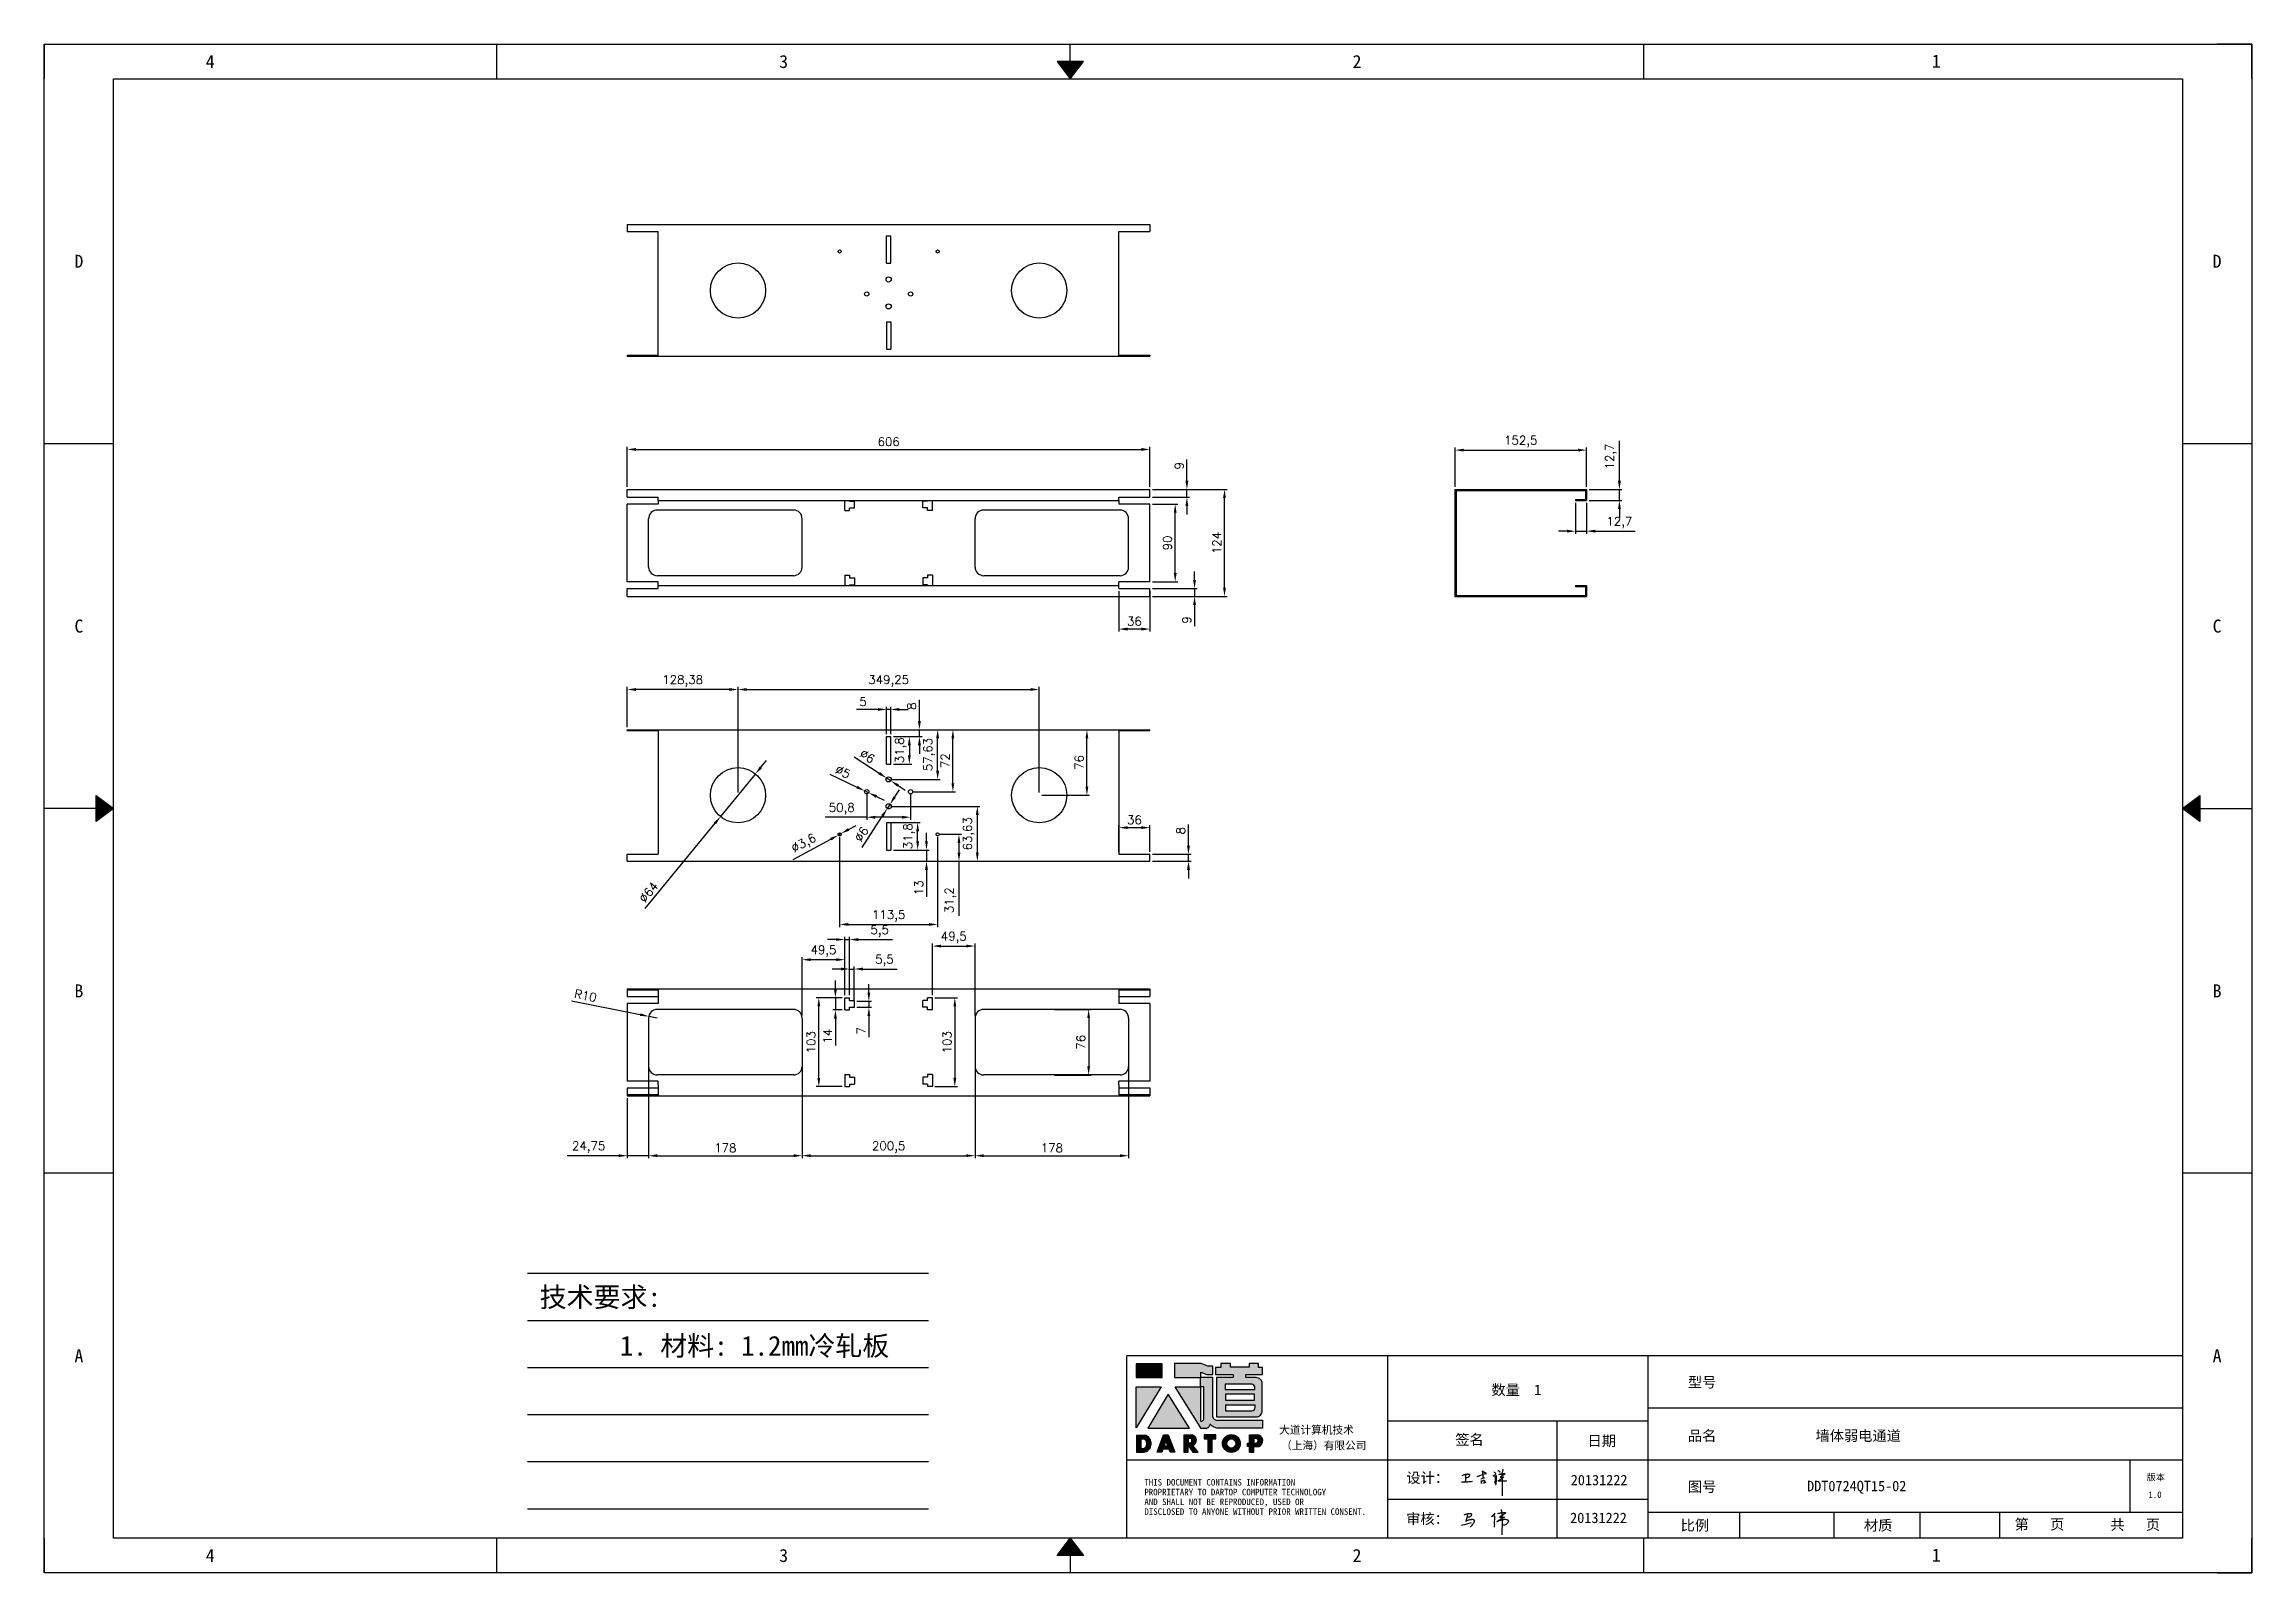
# Model space of a CAD drawing. Header units: millimetres. Extents: x 120943 to 145233, y 4425 to 40233.
# Drawn here: x 130334 to 132894, y 28927 to 30700 of the extents above; entities that cross this region are included whole.
import ezdxf
from ezdxf.enums import TextEntityAlignment as Align

# ---------------------------------------------------------------- set-up
doc = ezdxf.new("R2010")
doc.units = ezdxf.units.MM
doc.linetypes.add('DOT', pattern=[0.25, 0, -0.25])
doc.layers.add('4', color=7, linetype='Continuous')
doc.layers.add('print', color=30, linetype='Continuous')
doc.layers.add('dim', color=2, linetype='Continuous', lineweight=9)
doc.styles.add('Dartop', font='SIMFANG.TTF')
doc.styles.add('HZ', font='SimSun.ttf')
doc.styles.add('hzHT', font='SIMHEI.TTF')
doc.styles.get("Standard").update_dxf_attribs({"font": 'txt', "bigfont": 'gbcbig.shx'})
doc.dimstyles.new('2-small', dxfattribs={"dimtxt": 10, "dimasz": 10, "dimexe": 3, "dimexo": 3, "dimgap": 4, "dimtad": 1, "dimtxsty": 'Standard', "dimcen": 5, "dimazin": 0, "dimtfac": 1, "dimtmove": 0, "dimatfit": 3, "dimfxl": 1, "dimarcsym": 0})

msp = doc.modelspace()

# ---------------------------------------------------------------- texts
at = {"color": 0}
for s, height, style, p in [('4', 15.108, 'Dartop', (130526.69, 30679.931)), ('3', 15.108, 'Dartop', (131191.442, 30679.931)), ('2', 15.108, 'Dartop', (131856.195, 30679.931)), ('1', 15.108, 'Dartop', (132527.835, 30680.41)), ('D', 15.108, 'Dartop', (130374.44, 30448.275)), ('D', 15.108, 'Dartop', (132853.325, 30448.275)), ('C', 15.108, 'Dartop', (130374.44, 30025.25)), ('C', 15.108, 'Dartop', (132853.325, 30025.25)), ('B', 15.108, 'Dartop', (130374.44, 29602.226)), ('B', 15.108, 'Dartop', (132853.325, 29602.226)), ('A', 15.108, 'Dartop', (130374.44, 29179.201)), ('A', 15.108, 'Dartop', (132853.325, 29179.201)), ('型号', 12.0864, 'hzHT', (132256.315, 29148.457)), ('数量  1', 12.0864, 'hzHT', (132040.903, 29139.582)), ('签名', 12.0864, 'hzHT', (131986.61, 29081.983)), ('日期', 12.0864, 'hzHT', (132139.972, 29080.495)), ('品名', 12.0864, 'hzHT', (132256.315, 29086.411)), ('墙体弱电通道', 12.0864, 'hzHT', (132437.238, 29086.411)), ('20131222', 12.0864, 'hzHT', (132136.87, 29035.056)), ('图号', 12.0864, 'hzHT', (132256.315, 29027.334)), ('DDT0724QT15-02', 12.08642, 'hzHT', (132435.548, 29028.122)), ('版本', 7.554, 'hzHT', (132782.238, 29038.283)), ('1.0', 7.554, 'Dartop', (132781.33, 29018.094)), ('20131222', 12.0864, 'hzHT', (132136.15, 28991.201)), ('比例', 12.0864, 'hzHT', (132247.887, 28982.482)), ('材质', 12.0864, 'hzHT', (132460.387, 28982.482)), ('第   页', 12.0864, 'hzHT', (132647.355, 28983.736)), ('共   页', 12.0864, 'hzHT', (132758.379, 28983.296)), ('4', 15.108, 'Dartop', (130526.69, 28947.545)), ('3', 15.108, 'Dartop', (131191.442, 28947.545)), ('2', 15.108, 'Dartop', (131856.195, 28947.545)), ('1', 15.108, 'Dartop', (132527.835, 28948.024))]:
    msp.add_text(s, height=height, dxfattribs=dict(at, style=style)).set_placement(p, align=Align.MIDDLE_CENTER)
at = {"style": 'HZ'}
for s, p in [('技术要求:', (130978.924, 29247.195)), ('     1. 材料: 1.2mm冷轧板', (131118.792, 29190.709))]:
    msp.add_text(s, height=22.932, dxfattribs=at).set_placement(p, align=Align.MIDDLE_CENTER)
at = {"color": 0, "style": 'hzHT'}
for s, height, p in [('THIS DOCUMENT CONTAINS INFORMATION', 7.55401, (131609.681, 29028.65)), ('PROPRIETARY TO DARTOP COMPUTER TECHNOLOGY', 7.55401, (131609.681, 29017.319)), ('设计：', 12.0864, (131913.392, 29031.626)), ('AND SHALL NOT BE REPRODUCED, USED OR', 7.55401, (131609.681, 29005.988)), ('DISCLOSED TO ANYONE WITHOUT PRIOR WRITTEN CONSENT.', 7.55401, (131609.681, 28994.657)), ('审核：', 12.0864, (131913.213, 28984.032))]:
    msp.add_text(s, height=height, dxfattribs=at).set_placement(p)
at = {"layer": '4', "color": 0, "style": 'hzHT'}
for s, p in [('大道计算机技术', (131765.919, 29088.65)), ('（上海）有限公司', (131768.2, 29070.583))]:
    msp.add_text(s, height=9.0648, dxfattribs=at).set_placement(p)

# ---------------------------------------------------------------- blocks, each defined once
blk = doc.blocks.new('*U527')
at = {"color": 254, "linetype": 'Continuous', "extrusion": (0, 0, -1)}
for points in [[(-17, 0.333), (-16.812, 0.25), (-17, 0.5)], [(-17, 0.333), (-17.188, 0.25), (-16.812, 0.25)], [(-17, 0.333), (-17, 0.5), (-17.188, 0.25)]]:
    blk.add_solid(points, dxfattribs=at)
blk = doc.blocks.new('*U526')
at = {"color": 254, "linetype": 'Continuous', "extrusion": (0, 0, -1)}
for points in [[(-33.167, 11), (-33, 11), (-33.25, 11.188)], [(-33.167, 11), (-33.25, 11.188), (-33.25, 10.812)], [(-33.167, 11), (-33.25, 10.812), (-33, 11)]]:
    blk.add_solid(points, dxfattribs=at)
blk = doc.blocks.new('*U528')
at = {"color": 254, "linetype": 'Continuous'}
for points in [[(17, 21.667), (17.188, 21.75), (16.812, 21.75)], [(17, 21.667), (16.812, 21.75), (17, 21.5)], [(17, 21.667), (17, 21.5), (17.188, 21.75)]]:
    blk.add_solid(points, dxfattribs=at)
blk = doc.blocks.new('*U525')
at = {"color": 254, "linetype": 'Continuous', "extrusion": (0, 0, -1)}
for points in [[(-0.833, 11), (-0.75, 10.812), (-0.75, 11.188)], [(-0.833, 11), (-0.75, 11.188), (-1, 11)], [(-0.833, 11), (-1, 11), (-0.75, 10.812)]]:
    blk.add_solid(points, dxfattribs=at)
blk = doc.blocks.new('dadao')
for p, q in [((48, 19.2), (44.9, 10.4)), ((44.9, 10.4), (51.2, 10.4)), ((51.2, 10.4), (48, 19.2))]:
    blk.add_line(p, q)
for points in [[(41.8, 121.6), (41.8, 143.7), (-0.4, 143.7), (-0.4, 121.6), (41.8, 121.6)], [(104.8, 122), (104.8, 130.3), (114.1, 126.3), (124.2, 126.3), (124.2, 139.6), (115.9, 139.6), (105.1, 143.9), (61.5, 143.9)], [(61.7, 144), (61.7, 121.3), (103.9, 121.3)], [(113.4, 38.7), (105.1, 38.7), (63, 106.5), (103.9, 106.5), (103.9, 120.9), (103.9, 121.3)], [(109.7, 53.6), (109.7, 106.2), (104.3, 106.2), (104.3, 50.4), (106.6, 50.4)], [(144.6, 94.4), (144.6, 84.8), (192, 84.8), (192, 94.1), (144.9, 94.1)], [(120.2, 45), (119.5, 45), (119.5, 44.6)], [(0, 28), (0, 0), (11.8, 0)], [(0.1, 28), (14, 28)], [(7.1, 21.8), (7.1, 6.1), (12, 6.1)], [(7.1, 21.8), (11.4, 21.8)], [(76.8, 28.2), (76.8, 0), (84.1, 0), (84.1, 11.1), (91.6, -0.1), (100.3, -0.1), (91.7, 11.1)], [(76.8, 28.2), (90.6, 28.2)], [(84, 22.7), (84, 15.3), (87.2, 15.3)], [(84, 22.7), (87.3, 22.7)], [(183.7, 0), (183.7, 9.6), (180.6, 9.6), (180.6, 14.9), (183.8, 14.9), (183.8, 28.1), (196.1, 28.1), (196.5, 28.1)], [(183.7, 0), (190.9, 0), (190.9, 9.6), (198.8, 9.6)], [(194.9, 22.3), (190.8, 22.3), (190.8, 15), (194.4, 15)]]:
    blk.add_lwpolyline(points)
blk.add_lwpolyline([(137.1, 144.2), (137.1, 137.9), (128.3, 137.9), (128.3, 126.5), (157.3, 126.5), (157.3, 121.5), (130.3, 121.5), (130.3, 57.5), (194.4, 57.5, 0.414214), (204.4, 67.5), (204.4, 111.3, 0.414214), (194.4, 121.3), (177.5, 121.3), (177.5, 126.3), (204.7, 126.3), (204.7, 137.7), (198.2, 137.7), (198.2, 143.9), (183.3, 143.9), (183.3, 138), (153, 138), (153, 144.2), (137.1, 144.2)], format="xyb", close=True)
for points in [[(104.8, 122), (123.4, 122), (123.4, 60, 0.414214), (131.4, 52), (204.8, 52), (204.8, 39.1), (131.7, 39.1)], [(144.3, 110.8), (144.3, 101.8), (192.3, 101.8), (192.3, 105.5, 0.414214), (187.3, 110.5), (144.3, 110.5)], [(144.6, 77), (144.6, 67.5), (187.6, 67.5, 0.414214), (192.6, 72.5), (192.6, 76.4), (144.6, 76.4)]]:
    blk.add_lwpolyline(points, format="xyb")
for points in [[(-0.3, 106.2), (40.4, 106.2), (-0.3, 39.7), (-0.3, 106.2)], [(51.7, 94.1), (18.4, 39.3), (86.2, 39.3)], [(43.8, 28.2), (51.8, 28.2), (62.6, -0.1), (55, -0.1), (53.2, 5), (42.9, 5), (41.1, 0), (33.6, 0)], [(110, 28.1), (110, 21.9), (116, 21.9), (116, -0.1), (123.2, -0.1), (123.2, 22), (129.2, 22), (129.2, 28.1), (110, 28.1)]]:
    blk.add_lwpolyline(points, close=True)
for radius in [14.5, 7.44]:
    blk.add_circle((154.2, 14.2), radius)
for centre, radius, start, end in [((99.2, 60.7), 12.6, 305.6399, 325.969), ((111.6, 46.7), 8.19, 282.9811, 347.6627), ((136, 61.7), 22.9, 226.7358, 259.3209), ((8.5, 13.9), 8.49, 294.2143, 69.7177), ((9.6, 14.2), 14.4, 278.6604, 72.3203), ((86.4, 19), 3.8, 282.527, 76.7196), ((88.6, 19.4), 8.95, 290.6073, 77.2124), ((193.7, 18.7), 3.8, 280.9891, 72.5513), ((195.7, 18.6), 9.51, 288.8959, 85.2442)]:
    blk.add_arc(centre, radius, start, end)
blk = doc.blocks.new('h')
for p, q in [((20768.1, -2360.9), (20773, -2359.1)), ((20769.5, -2366.9), (20769.8, -2370.6)), ((20769.8, -2370.6), (20770.9, -2378)), ((20770.9, -2378), (20771.5, -2370.6)), ((20772.4, -2369.3), (20774.9, -2367.8)), ((20773, -2359.1), (20784.1, -2355.2)), ((20773.3, -2331.8), (20775.3, -2338.7)), ((20789.1, -2340.9), (20773.5, -2331.9)), ((20775.3, -2338.7), (20775.6, -2351.2)), ((20775.6, -2351.2), (20775.5, -2357.3)), ((20782.2, -2369.2), (20780, -2377.1)), ((20780, -2377.1), (20788.3, -2371.3)), ((20780.1, -2366.4), (20780.8, -2366.4)), ((20781.9, -2367.4), (20782.2, -2369.2)), ((20845.7, -2343.5), (20848.4, -2353)), ((20848.9, -2370.3), (20847.9, -2424)), ((20848.4, -2353), (20848.9, -2370.3))]:
    blk.add_line(p, q)
for points in [[(20696.6, -2372.4, 0.002073), (20710.6, -2371.9, 0.016137), (20719.6, -2371.3, 0.008314), (20736.9, -2369.3)], [(20699.1, -2348.2, -0.029745), (20704.6, -2345.4, -0.046842), (20708.4, -2344.2, -0.00919), (20714.3, -2343, -0.018517), (20717.2, -2342.5, -0.037841), (20720.3, -2342.4, -0.039541), (20723.2, -2342.8, -0.149785), (20726, -2344.3, -0.204935), (20726.9, -2346.6, -0.074872), (20726.5, -2348.3, -0.061615), (20725.6, -2350.3, -0.034204), (20723.8, -2352.6, -0.045776), (20722.3, -2354.1, -0.054985), (20720.4, -2355.3, -0.036348), (20717.3, -2356.5, -0.067752), (20715.7, -2356.8, -0.043553), (20713.2, -2356.7)], [(20755, -2351.9, -0.024077), (20759.9, -2350.1, -0.013147), (20768.7, -2346.5, -0.00522), (20775.4, -2344.1, -0.018517), (20777.3, -2343.4, -0.008274), (20786.3, -2341, -0.039541), (20788.3, -2340.8, -0.079216), (20789.4, -2341, -0.204935)], [(20813.5, -2350.1, 0.007348), (20815.9, -2348.7, 0.008421), (20818, -2347.3, 0.009459), (20819.7, -2346.2, -0.016325), (20820.7, -2345.5, -0.173771), (20821.8, -2345.3, -0.085159), (20823.9, -2346, -0.125883), (20826, -2347.9, -0.160659), (20826.6, -2350.1, -0.010447), (20826.5, -2352.3, -0.008247), (20826.2, -2355.1, -0.002698), (20825.3, -2374, 0.001562), (20823.9, -2383.7, 0.016137)], [(20816.8, -2335, -0.053561), (20819.6, -2336.1, -0.075272), (20821.3, -2337.3, -0.005295), (20822.5, -2338.5, -0.009337), (20823.1, -2339.1, -0.026146), (20823.7, -2339.8, -0.016644), (20824.5, -2340.9)], [(20832.1, -2329.2, -0.053561), (20834.9, -2330.3, -0.075272), (20836.7, -2331.5, -0.005295), (20837.8, -2332.6, -0.009337), (20838.5, -2333.3, -0.026146), (20839, -2334, -0.016644), (20839.8, -2335.1)], [(20836, -2343.7, -0.02797), (20842.1, -2342.6, -0.048868), (20845.6, -2342.2, -0.00919), (20851.1, -2341.4, -0.018517), (20853.9, -2341.1, -0.037841), (20856.7, -2341.2, -0.039541), (20859.4, -2341.6, -0.018282), (20840.6, -2354.7, -0.000937)], [(20847.6, -2340.2, 0.021784), (20849.6, -2335.9, 0.028296), (20850.8, -2332.4, 0.008136), (20851.9, -2328.2, 0.028913), (20852.2, -2327, 0.08193), (20852.1, -2325.9, 0.075058), (20851.7, -2324.7, 0.275043)]]:
    blk.add_lwpolyline(points, format="xyb")
for points in [[(20711.3, -2343.5), (20711.3, -2343.5), (20711.5, -2355.8), (20710.7, -2368), (20710.6, -2371.9)], [(20821.5, -2350.6), (20822.4, -2359.2), (20822.2, -2364.9), (20821.7, -2369), (20821.3, -2376.3), (20823.6, -2368.5), (20827.2, -2366.3), (20829.5, -2366.3)], [(20840.6, -2354.7), (20850, -2354.7), (20855, -2354.3), (20845.9, -2361.1), (20840.5, -2364), (20833, -2367.5), (20863.2, -2367.4), (20865.9, -2367.3)]]:
    blk.add_lwpolyline(points)
for centre, radius, start, end in [((20773.7, -2371.2), 2.3, 121.9907, 163.60158), ((20787.5, -2406), 40.3, 100.61827, 108.24823), ((20780.8, -2367.6), 1.15, 9.4675, 90)]:
    blk.add_arc(centre, radius, start, end)
blk = doc.blocks.new('*D1360')
at = {"layer": 'Defpoints', "color": 0}
for p in [(131616.2, 30230.1), (131010.2, 30183.7), (131616.2, 30183.7)]:
    blk.add_point(p, dxfattribs=at)
at = {"layer": 'dim', "color": 0, "lineweight": -2}
for p, q in [((131010.2, 30186.7), (131010.2, 30233.1)), ((131020.2, 30230.1), (131606.2, 30230.1)), ((131616.2, 30186.7), (131616.2, 30233.1))]:
    blk.add_line(p, q, dxfattribs=at)
at = {"layer": 'dim', "color": 0}
for points in [[(131020.2, 30231.8), (131020.2, 30228.4), (131010.2, 30230.1)], [(131606.2, 30231.8), (131606.2, 30228.4), (131616.2, 30230.1)]]:
    blk.add_solid(points, dxfattribs=at)
at = {"layer": 'dim', "color": 0, "insert": (131313.2, 30239.1), "char_height": 10, "attachment_point": 5}
blk.add_mtext('606', dxfattribs=at)
blk = doc.blocks.new('*D1361')
at = {"layer": 'Defpoints', "color": 0}
for p in [(131616.2, 30183.7), (131702.6, 30183.7), (131616.2, 30059.7)]:
    blk.add_point(p, dxfattribs=at)
at = {"layer": 'dim', "color": 0, "lineweight": -2}
for p, q in [((131619.2, 30183.7), (131705.6, 30183.7)), ((131702.6, 30069.7), (131702.6, 30173.7)), ((131619.2, 30059.7), (131705.6, 30059.7))]:
    blk.add_line(p, q, dxfattribs=at)
at = {"layer": 'dim', "color": 0}
for points in [[(131700.9, 30173.7), (131704.2, 30173.7), (131702.6, 30183.7)], [(131700.9, 30069.7), (131704.2, 30069.7), (131702.6, 30059.7)]]:
    blk.add_solid(points, dxfattribs=at)
at = {"layer": 'dim', "color": 0, "insert": (131693.6, 30121.7), "char_height": 10, "attachment_point": 5, "rotation": 90}
blk.add_mtext('124', dxfattribs=at)
blk = doc.blocks.new('*D1362')
at = {"layer": 'Defpoints', "color": 0}
for p in [(132122.3, 30229.3), (131969.8, 30183.7), (132122.3, 30183.7)]:
    blk.add_point(p, dxfattribs=at)
at = {"layer": 'dim', "color": 0, "lineweight": -2}
for p, q in [((131969.8, 30186.7), (131969.8, 30232.3)), ((131979.8, 30229.3), (132112.3, 30229.3)), ((132122.3, 30186.7), (132122.3, 30232.3))]:
    blk.add_line(p, q, dxfattribs=at)
at = {"layer": 'dim', "color": 0}
for points in [[(131979.8, 30231), (131979.8, 30227.7), (131969.8, 30229.3)], [(132112.3, 30231), (132112.3, 30227.7), (132122.3, 30229.3)]]:
    blk.add_solid(points, dxfattribs=at)
at = {"layer": 'dim', "color": 0, "insert": (132046, 30239.2), "char_height": 10, "attachment_point": 5}
blk.add_mtext('152,5', dxfattribs=at)
blk = doc.blocks.new('*D1363')
at = {"layer": 'Defpoints', "color": 0}
for p in [(132122.3, 30183.7), (132122.3, 30171), (132160.4, 30171)]:
    blk.add_point(p, dxfattribs=at)
at = {"layer": 'dim', "color": 0, "lineweight": -2}
for p, q in [((132160.4, 30193.7), (132160.4, 30240.1)), ((132125.3, 30183.7), (132163.4, 30183.7)), ((132160.4, 30171), (132160.4, 30183.7)), ((132125.3, 30171), (132163.4, 30171)), ((132160.4, 30161), (132160.4, 30151))]:
    blk.add_line(p, q, dxfattribs=at)
at = {"layer": 'dim', "color": 0}
for points in [[(132158.7, 30193.7), (132162.1, 30193.7), (132160.4, 30183.7)], [(132158.7, 30161), (132162.1, 30161), (132160.4, 30171)]]:
    blk.add_solid(points, dxfattribs=at)
at = {"layer": 'dim', "color": 0, "insert": (132150.6, 30221.9), "char_height": 10, "attachment_point": 5, "rotation": 90}
blk.add_mtext('12,7', dxfattribs=at)
blk = doc.blocks.new('*D1364')
at = {"layer": 'Defpoints', "color": 0}
for p in [(132109.6, 30171), (132122.3, 30171), (132122.3, 30135.3)]:
    blk.add_point(p, dxfattribs=at)
at = {"layer": 'dim', "color": 0, "lineweight": -2}
for p, q in [((132109.6, 30168), (132109.6, 30132.3)), ((132122.3, 30168), (132122.3, 30132.3)), ((132099.6, 30135.3), (132089.6, 30135.3)), ((132109.6, 30135.3), (132122.3, 30135.3)), ((132132.3, 30135.3), (132178.6, 30135.3))]:
    blk.add_line(p, q, dxfattribs=at)
at = {"layer": 'dim', "color": 0}
for points in [[(132099.6, 30137), (132099.6, 30133.7), (132109.6, 30135.3)], [(132132.3, 30137), (132132.3, 30133.7), (132122.3, 30135.3)]]:
    blk.add_solid(points, dxfattribs=at)
at = {"layer": 'dim', "color": 0, "insert": (132160.4, 30145.2), "char_height": 10, "attachment_point": 5}
blk.add_mtext('12,7', dxfattribs=at)
blk = doc.blocks.new('*D1365')
at = {"layer": 'Defpoints', "color": 0}
for p in [(131616.2, 30183.7), (131659, 30183.7), (131616.2, 30174.7)]:
    blk.add_point(p, dxfattribs=at)
at = {"layer": 'dim', "color": 0, "lineweight": -2}
for p, q in [((131659, 30193.7), (131659, 30218.4)), ((131619.2, 30183.7), (131662, 30183.7)), ((131659, 30174.7), (131659, 30183.7)), ((131619.2, 30174.7), (131662, 30174.7)), ((131659, 30164.7), (131659, 30154.7))]:
    blk.add_line(p, q, dxfattribs=at)
at = {"layer": 'dim', "color": 0}
for points in [[(131657.3, 30193.7), (131660.6, 30193.7), (131659, 30183.7)], [(131657.3, 30164.7), (131660.6, 30164.7), (131659, 30174.7)]]:
    blk.add_solid(points, dxfattribs=at)
at = {"layer": 'dim', "color": 0, "insert": (131650, 30211.1), "char_height": 10, "attachment_point": 5, "rotation": 90}
blk.add_mtext('9', dxfattribs=at)
blk = doc.blocks.new('*D1366')
at = {"layer": 'Defpoints', "color": 0}
for p in [(131616.2, 30068.7), (131616.2, 30059.7), (131667.8, 30059.7)]:
    blk.add_point(p, dxfattribs=at)
at = {"layer": 'dim', "color": 0, "lineweight": -2}
for p, q in [((131667.8, 30078.7), (131667.8, 30088.7)), ((131619.2, 30068.7), (131670.8, 30068.7)), ((131619.2, 30059.7), (131670.8, 30059.7)), ((131667.8, 30068.7), (131667.8, 30059.7)), ((131667.8, 30049.7), (131667.8, 30025.1))]:
    blk.add_line(p, q, dxfattribs=at)
at = {"layer": 'dim', "color": 0}
for points in [[(131666.2, 30078.7), (131669.5, 30078.7), (131667.8, 30068.7)], [(131666.2, 30049.7), (131669.5, 30049.7), (131667.8, 30059.7)]]:
    blk.add_solid(points, dxfattribs=at)
at = {"layer": 'dim', "color": 0, "insert": (131658.8, 30032.4), "char_height": 10, "attachment_point": 5, "rotation": 90}
blk.add_mtext('9', dxfattribs=at)
blk = doc.blocks.new('*D1367')
at = {"layer": 'Defpoints', "color": 0}
for p in [(131616.2, 30166.7), (131645.4, 30166.7), (131616.2, 30076.7)]:
    blk.add_point(p, dxfattribs=at)
at = {"layer": 'dim', "color": 0, "lineweight": -2}
for p, q in [((131619.2, 30166.7), (131648.4, 30166.7)), ((131645.4, 30086.7), (131645.4, 30156.7)), ((131619.2, 30076.7), (131648.4, 30076.7))]:
    blk.add_line(p, q, dxfattribs=at)
at = {"layer": 'dim', "color": 0}
for points in [[(131643.8, 30156.7), (131647.1, 30156.7), (131645.4, 30166.7)], [(131643.8, 30086.7), (131647.1, 30086.7), (131645.4, 30076.7)]]:
    blk.add_solid(points, dxfattribs=at)
at = {"layer": 'dim', "color": 0, "insert": (131636.4, 30121.7), "char_height": 10, "attachment_point": 5, "rotation": 90}
blk.add_mtext('90', dxfattribs=at)
blk = doc.blocks.new('*D1368')
at = {"layer": 'Defpoints', "color": 0}
for p in [(131580.2, 30068.7), (131616.2, 30068.7), (131580.2, 30021.8)]:
    blk.add_point(p, dxfattribs=at)
at = {"layer": 'dim', "color": 0, "lineweight": -2}
for p, q in [((131580.2, 30065.7), (131580.2, 30018.8)), ((131616.2, 30065.7), (131616.2, 30018.8)), ((131606.2, 30021.8), (131590.2, 30021.8))]:
    blk.add_line(p, q, dxfattribs=at)
at = {"layer": 'dim', "color": 0}
for points in [[(131590.2, 30023.5), (131590.2, 30020.1), (131580.2, 30021.8)], [(131606.2, 30023.5), (131606.2, 30020.1), (131616.2, 30021.8)]]:
    blk.add_solid(points, dxfattribs=at)
at = {"layer": 'dim', "color": 0, "insert": (131598.2, 30030.8), "char_height": 10, "attachment_point": 5}
blk.add_mtext('36', dxfattribs=at)
blk = doc.blocks.new('*D1369')
at = {"layer": 'Defpoints', "color": 0}
for p in [(131616.2, 29760.6), (131616.2, 29752.6), (131660.8, 29760.6)]:
    blk.add_point(p, dxfattribs=at)
at = {"layer": 'dim', "color": 0, "lineweight": -2}
for p, q in [((131660.8, 29770.6), (131660.8, 29795.3)), ((131619.2, 29760.6), (131663.8, 29760.6)), ((131619.2, 29752.6), (131663.8, 29752.6)), ((131660.8, 29752.6), (131660.8, 29760.6)), ((131660.8, 29742.6), (131660.8, 29732.6))]:
    blk.add_line(p, q, dxfattribs=at)
at = {"layer": 'dim', "color": 0}
for points in [[(131659.1, 29770.6), (131662.5, 29770.6), (131660.8, 29760.6)], [(131659.1, 29742.6), (131662.5, 29742.6), (131660.8, 29752.6)]]:
    blk.add_solid(points, dxfattribs=at)
at = {"layer": 'dim', "color": 0, "insert": (131651.8, 29787.9), "char_height": 10, "attachment_point": 5, "rotation": 90}
blk.add_mtext('8', dxfattribs=at)
blk = doc.blocks.new('*D1370')
at = {"layer": 'Defpoints', "color": 0}
for p in [(131580.2, 29791.5), (131580.2, 29760.6), (131616.2, 29760.6)]:
    blk.add_point(p, dxfattribs=at)
at = {"layer": 'dim', "color": 0, "lineweight": -2}
for p, q in [((131580.2, 29763.6), (131580.2, 29794.5)), ((131616.2, 29763.6), (131616.2, 29794.5)), ((131606.2, 29791.5), (131590.2, 29791.5))]:
    blk.add_line(p, q, dxfattribs=at)
at = {"layer": 'dim', "color": 0}
for points in [[(131590.2, 29793.2), (131590.2, 29789.9), (131580.2, 29791.5)], [(131606.2, 29793.2), (131606.2, 29789.9), (131616.2, 29791.5)]]:
    blk.add_solid(points, dxfattribs=at)
at = {"layer": 'dim', "color": 0, "insert": (131598.2, 29800.5), "char_height": 10, "attachment_point": 5}
blk.add_mtext('36', dxfattribs=at)
blk = doc.blocks.new('*D1371')
at = {"layer": 'Defpoints', "color": 0}
for p in [(131010.2, 29951.7), (131010.2, 29905.1), (131138.6, 29829.1)]:
    blk.add_point(p, dxfattribs=at)
at = {"layer": 'dim', "color": 0, "lineweight": -2}
for p, q in [((131010.2, 29908.1), (131010.2, 29954.7)), ((131128.6, 29951.7), (131020.2, 29951.7)), ((131138.6, 29832.1), (131138.6, 29954.7))]:
    blk.add_line(p, q, dxfattribs=at)
at = {"layer": 'dim', "color": 0}
for points in [[(131020.2, 29953.4), (131020.2, 29950.1), (131010.2, 29951.7)], [(131128.6, 29953.4), (131128.6, 29950.1), (131138.6, 29951.7)]]:
    blk.add_solid(points, dxfattribs=at)
at = {"layer": 'dim', "color": 0, "insert": (131074.4, 29961.6), "char_height": 10, "attachment_point": 5}
blk.add_mtext('128,38', dxfattribs=at)
blk = doc.blocks.new('*D1098')
at = {"layer": 'Defpoints', "color": 0}
for p in [(131487.8, 29951.7), (131138.6, 29829.1), (131487.8, 29829.1)]:
    blk.add_point(p, dxfattribs=at)
at = {"layer": 'dim', "color": 0, "lineweight": -2}
for p, q in [((131138.6, 29832.1), (131138.6, 29954.7)), ((131148.6, 29951.7), (131477.8, 29951.7)), ((131487.8, 29832.1), (131487.8, 29954.7))]:
    blk.add_line(p, q, dxfattribs=at)
at = {"layer": 'dim', "color": 0}
for points in [[(131148.6, 29953.4), (131148.6, 29950.1), (131138.6, 29951.7)], [(131477.8, 29953.4), (131477.8, 29950.1), (131487.8, 29951.7)]]:
    blk.add_solid(points, dxfattribs=at)
at = {"layer": 'dim', "color": 0, "insert": (131313.2, 29961.6), "char_height": 10, "attachment_point": 5}
blk.add_mtext('349,25', dxfattribs=at)
blk = doc.blocks.new('*D1372')
at = {"layer": 'Defpoints', "color": 0}
for p in [(131487.8, 29905.1), (131543.1, 29905.1), (131487.8, 29829.1)]:
    blk.add_point(p, dxfattribs=at)
at = {"layer": 'dim', "color": 0, "lineweight": -2}
for p, q in [((131490.8, 29905.1), (131546.1, 29905.1)), ((131543.1, 29839.1), (131543.1, 29895.1)), ((131490.8, 29829.1), (131546.1, 29829.1))]:
    blk.add_line(p, q, dxfattribs=at)
at = {"layer": 'dim', "color": 0}
for points in [[(131541.4, 29895.1), (131544.7, 29895.1), (131543.1, 29905.1)], [(131541.4, 29839.1), (131544.7, 29839.1), (131543.1, 29829.1)]]:
    blk.add_solid(points, dxfattribs=at)
at = {"layer": 'dim', "color": 0, "insert": (131534.1, 29867.1), "char_height": 10, "attachment_point": 5, "rotation": 90}
blk.add_mtext('76', dxfattribs=at)
blk = doc.blocks.new('*D1373')
at = {"layer": 'Defpoints', "color": 0}
for p in [(131158.8, 29853.9), (131118.3, 29804.3)]:
    blk.add_point(p, dxfattribs=at)
at = {"layer": 'dim', "color": 0, "lineweight": -2}
for p, q in [((131165.2, 29861.6), (131171.5, 29869.3)), ((131158.8, 29853.9), (131118.3, 29804.3)), ((131030.9, 29697.6), (131112, 29796.6))]:
    blk.add_line(p, q, dxfattribs=at)
at = {"layer": 'dim', "color": 0}
for points in [[(131163.9, 29862.7), (131166.5, 29860.5), (131158.8, 29853.9)], [(131110.7, 29797.7), (131113.2, 29795.5), (131118.3, 29804.3)]]:
    blk.add_solid(points, dxfattribs=at)
at = {"layer": 'dim', "color": 0, "insert": (131034.9, 29716.7), "char_height": 10, "attachment_point": 5, "rotation": 50.6939}
blk.add_mtext('∅64', dxfattribs=at)
blk = doc.blocks.new('*D1374')
at = {"layer": 'Defpoints', "color": 0}
for p in [(131310.7, 29928.6), (131310.7, 29897.1), (131315.7, 29897.1)]:
    blk.add_point(p, dxfattribs=at)
at = {"layer": 'dim', "color": 0, "lineweight": -2}
for p, q in [((131300.7, 29928.6), (131276, 29928.6)), ((131310.7, 29900.1), (131310.7, 29931.6)), ((131315.7, 29928.6), (131310.7, 29928.6)), ((131315.7, 29900.1), (131315.7, 29931.6)), ((131325.7, 29928.6), (131335.7, 29928.6))]:
    blk.add_line(p, q, dxfattribs=at)
at = {"layer": 'dim', "color": 0}
for points in [[(131300.7, 29930.3), (131300.7, 29926.9), (131310.7, 29928.6)], [(131325.7, 29930.3), (131325.7, 29926.9), (131315.7, 29928.6)]]:
    blk.add_solid(points, dxfattribs=at)
at = {"layer": 'dim', "color": 0, "insert": (131283.4, 29937.6), "char_height": 10, "attachment_point": 5}
blk.add_mtext('5', dxfattribs=at)
blk = doc.blocks.new('*D1375')
at = {"layer": 'Defpoints', "color": 0}
for p in [(131256.4, 29783.8), (131369.9, 29783.8), (131369.9, 29679.3)]:
    blk.add_point(p, dxfattribs=at)
at = {"layer": 'dim', "color": 0, "lineweight": -2}
for p, q in [((131256.4, 29780.8), (131256.4, 29676.3)), ((131369.9, 29780.8), (131369.9, 29676.3)), ((131266.4, 29679.3), (131359.9, 29679.3))]:
    blk.add_line(p, q, dxfattribs=at)
at = {"layer": 'dim', "color": 0}
for points in [[(131266.4, 29681), (131266.4, 29677.6), (131256.4, 29679.3)], [(131359.9, 29681), (131359.9, 29677.6), (131369.9, 29679.3)]]:
    blk.add_solid(points, dxfattribs=at)
at = {"layer": 'dim', "color": 0, "insert": (131313.2, 29689.1), "char_height": 10, "attachment_point": 5}
blk.add_mtext('113,5', dxfattribs=at)
blk = doc.blocks.new('*D1376')
at = {"layer": 'Defpoints', "color": 0}
for p in [(131369.9, 29783.8), (131394.7, 29783.8), (131369.9, 29752.6)]:
    blk.add_point(p, dxfattribs=at)
at = {"layer": 'dim', "color": 0, "lineweight": -2}
for p, q in [((131372.9, 29783.8), (131397.7, 29783.8)), ((131394.7, 29773.8), (131394.7, 29762.6)), ((131372.9, 29752.6), (131397.7, 29752.6)), ((131394.7, 29752.6), (131394.7, 29689.1))]:
    blk.add_line(p, q, dxfattribs=at)
at = {"layer": 'dim', "color": 0}
for points in [[(131393.1, 29773.8), (131396.4, 29773.8), (131394.7, 29783.8)], [(131393.1, 29762.6), (131396.4, 29762.6), (131394.7, 29752.6)]]:
    blk.add_solid(points, dxfattribs=at)
at = {"layer": 'dim', "color": 0, "insert": (131384.9, 29707.3), "char_height": 10, "attachment_point": 5, "rotation": 90}
blk.add_mtext('31,2', dxfattribs=at)
blk = doc.blocks.new('*D1377')
at = {"layer": 'Defpoints', "color": 0}
for p in [(131313.2, 29752.6), (131315.7, 29765.6), (131357.1, 29752.6)]:
    blk.add_point(p, dxfattribs=at)
at = {"layer": 'dim', "color": 0, "lineweight": -2}
for p, q in [((131357.1, 29775.6), (131357.1, 29785.6)), ((131316.2, 29752.6), (131360.1, 29752.6)), ((131318.7, 29765.6), (131360.1, 29765.6)), ((131357.1, 29765.6), (131357.1, 29752.6)), ((131357.1, 29742.6), (131357.1, 29711.3))]:
    blk.add_line(p, q, dxfattribs=at)
at = {"layer": 'dim', "color": 0}
for points in [[(131355.4, 29775.6), (131358.7, 29775.6), (131357.1, 29765.6)], [(131355.4, 29742.6), (131358.7, 29742.6), (131357.1, 29752.6)]]:
    blk.add_solid(points, dxfattribs=at)
at = {"layer": 'dim', "color": 0, "insert": (131348.1, 29721.9), "char_height": 10, "attachment_point": 5, "rotation": 90}
blk.add_mtext('13', dxfattribs=at)
blk = doc.blocks.new('*D1378')
at = {"layer": 'Defpoints', "color": 0}
for p in [(131313.2, 29797.4), (131346.8, 29797.4), (131315.7, 29765.6)]:
    blk.add_point(p, dxfattribs=at)
at = {"layer": 'dim', "color": 0, "lineweight": -2}
for p, q in [((131316.2, 29797.4), (131349.8, 29797.4)), ((131346.8, 29775.6), (131346.8, 29787.4)), ((131318.7, 29765.6), (131349.8, 29765.6))]:
    blk.add_line(p, q, dxfattribs=at)
at = {"layer": 'dim', "color": 0}
for points in [[(131345.2, 29787.4), (131348.5, 29787.4), (131346.8, 29797.4)], [(131345.2, 29775.6), (131348.5, 29775.6), (131346.8, 29765.6)]]:
    blk.add_solid(points, dxfattribs=at)
at = {"layer": 'dim', "color": 0, "insert": (131337, 29781.5), "char_height": 10, "attachment_point": 5, "rotation": 90}
blk.add_mtext('31,8', dxfattribs=at)
blk = doc.blocks.new('*D1379')
at = {"layer": 'Defpoints', "color": 0}
for p in [(131315.7, 29905.1), (131315.7, 29897.1), (131348.9, 29897.1)]:
    blk.add_point(p, dxfattribs=at)
at = {"layer": 'dim', "color": 0, "lineweight": -2}
for p, q in [((131348.9, 29915.1), (131348.9, 29939.8)), ((131318.7, 29905.1), (131351.9, 29905.1)), ((131318.7, 29897.1), (131351.9, 29897.1)), ((131348.9, 29897.1), (131348.9, 29905.1)), ((131348.9, 29887.1), (131348.9, 29877.1))]:
    blk.add_line(p, q, dxfattribs=at)
at = {"layer": 'dim', "color": 0}
for points in [[(131347.2, 29915.1), (131350.6, 29915.1), (131348.9, 29905.1)], [(131347.2, 29887.1), (131350.6, 29887.1), (131348.9, 29897.1)]]:
    blk.add_solid(points, dxfattribs=at)
at = {"layer": 'dim', "color": 0, "insert": (131339.9, 29932.4), "char_height": 10, "attachment_point": 5, "rotation": 90}
blk.add_mtext('8', dxfattribs=at)
blk = doc.blocks.new('*D1380')
at = {"layer": 'Defpoints', "color": 0}
for p in [(131315.7, 29897.1), (131315.7, 29865.3), (131337.2, 29865.3)]:
    blk.add_point(p, dxfattribs=at)
at = {"layer": 'dim', "color": 0, "lineweight": -2}
for p, q in [((131318.7, 29897.1), (131340.2, 29897.1)), ((131337.2, 29887.1), (131337.2, 29875.3)), ((131318.7, 29865.3), (131340.2, 29865.3))]:
    blk.add_line(p, q, dxfattribs=at)
at = {"layer": 'dim', "color": 0}
for points in [[(131335.5, 29887.1), (131338.8, 29887.1), (131337.2, 29897.1)], [(131335.5, 29875.3), (131338.8, 29875.3), (131337.2, 29865.3)]]:
    blk.add_solid(points, dxfattribs=at)
at = {"layer": 'dim', "color": 0, "insert": (131327.3, 29881.2), "char_height": 10, "attachment_point": 5, "rotation": 90}
blk.add_mtext('31,8', dxfattribs=at)
blk = doc.blocks.new('*D1381')
at = {"layer": 'Defpoints', "color": 0}
for p in [(131287.8, 29833.1), (131338.6, 29833.1), (131338.6, 29803.6)]:
    blk.add_point(p, dxfattribs=at)
at = {"layer": 'dim', "color": 0, "lineweight": -2}
for p, q in [((131287.8, 29830.1), (131287.8, 29800.6)), ((131338.6, 29830.1), (131338.6, 29800.6)), ((131287.8, 29803.6), (131239.8, 29803.6)), ((131328.6, 29803.6), (131297.8, 29803.6))]:
    blk.add_line(p, q, dxfattribs=at)
at = {"layer": 'dim', "color": 0}
for points in [[(131297.8, 29805.3), (131297.8, 29801.9), (131287.8, 29803.6)], [(131328.6, 29805.3), (131328.6, 29801.9), (131338.6, 29803.6)]]:
    blk.add_solid(points, dxfattribs=at)
at = {"layer": 'dim', "color": 0, "insert": (131258.8, 29813.4), "char_height": 10, "attachment_point": 5}
blk.add_mtext('50,8', dxfattribs=at)
blk = doc.blocks.new('*D1382')
at = {"layer": 'Defpoints', "color": 0}
for p in [(131315.7, 29905.1), (131370, 29905.1), (131313.2, 29847.5)]:
    blk.add_point(p, dxfattribs=at)
at = {"layer": 'dim', "color": 0, "lineweight": -2}
for p, q in [((131318.7, 29905.1), (131373, 29905.1)), ((131370, 29857.5), (131370, 29895.1)), ((131316.2, 29847.5), (131373, 29847.5))]:
    blk.add_line(p, q, dxfattribs=at)
at = {"layer": 'dim', "color": 0}
for points in [[(131368.3, 29895.1), (131371.7, 29895.1), (131370, 29905.1)], [(131368.3, 29857.5), (131371.7, 29857.5), (131370, 29847.5)]]:
    blk.add_solid(points, dxfattribs=at)
at = {"layer": 'dim', "color": 0, "insert": (131360.2, 29876.3), "char_height": 10, "attachment_point": 5, "rotation": 90}
blk.add_mtext('57,63', dxfattribs=at)
blk = doc.blocks.new('*D1383')
at = {"layer": 'Defpoints', "color": 0}
for p in [(131370, 29905.1), (131387.7, 29905.1), (131338.6, 29833.1)]:
    blk.add_point(p, dxfattribs=at)
at = {"layer": 'dim', "color": 0, "lineweight": -2}
for p, q in [((131373, 29905.1), (131390.7, 29905.1)), ((131387.7, 29843.1), (131387.7, 29895.1)), ((131341.6, 29833.1), (131390.7, 29833.1))]:
    blk.add_line(p, q, dxfattribs=at)
at = {"layer": 'dim', "color": 0}
for points in [[(131386, 29895.1), (131389.3, 29895.1), (131387.7, 29905.1)], [(131386, 29843.1), (131389.3, 29843.1), (131387.7, 29833.1)]]:
    blk.add_solid(points, dxfattribs=at)
at = {"layer": 'dim', "color": 0, "insert": (131378.7, 29869.1), "char_height": 10, "attachment_point": 5, "rotation": 90}
blk.add_mtext('72', dxfattribs=at)
blk = doc.blocks.new('*D1384')
at = {"layer": 'Defpoints', "color": 0}
for p in [(131313.2, 29816.2), (131394.7, 29752.6), (131416, 29752.6)]:
    blk.add_point(p, dxfattribs=at)
at = {"layer": 'dim', "color": 0, "lineweight": -2}
for p, q in [((131316.2, 29816.2), (131419, 29816.2)), ((131416, 29806.2), (131416, 29762.6)), ((131397.7, 29752.6), (131419, 29752.6))]:
    blk.add_line(p, q, dxfattribs=at)
at = {"layer": 'dim', "color": 0}
for points in [[(131414.3, 29806.2), (131417.6, 29806.2), (131416, 29816.2)], [(131414.3, 29762.6), (131417.6, 29762.6), (131416, 29752.6)]]:
    blk.add_solid(points, dxfattribs=at)
at = {"layer": 'dim', "color": 0, "insert": (131406.1, 29784.4), "char_height": 10, "attachment_point": 5, "rotation": 90}
blk.add_mtext('63,63', dxfattribs=at)
blk = doc.blocks.new('*D1385')
at = {"layer": 'Defpoints', "color": 0}
for p in [(131254.9, 29782.9), (131258, 29784.7)]:
    blk.add_point(p, dxfattribs=at)
at = {"layer": 'dim', "color": 0, "lineweight": -2}
for p, q in [((131266.8, 29789.4), (131275.6, 29794.2)), ((131202.4, 29754.5), (131246.1, 29778.2)), ((131258, 29784.7), (131254.9, 29782.9))]:
    blk.add_line(p, q, dxfattribs=at)
at = {"layer": 'dim', "color": 0}
for points in [[(131245.3, 29779.6), (131246.9, 29776.7), (131254.9, 29782.9)], [(131266, 29790.9), (131267.6, 29788), (131258, 29784.7)]]:
    blk.add_solid(points, dxfattribs=at)
at = {"layer": 'dim', "color": 0, "insert": (131215.2, 29772.6), "char_height": 10, "attachment_point": 5, "rotation": 28.5212}
blk.add_mtext('∅3,6', dxfattribs=at)
blk = doc.blocks.new('*D1386')
at = {"layer": 'Defpoints', "color": 0}
for p in [(131285.5, 29834.2), (131290, 29832)]:
    blk.add_point(p, dxfattribs=at)
at = {"layer": 'dim', "color": 0, "lineweight": -2}
for p, q in [((131245.2, 29853.4), (131276.5, 29838.5)), ((131290, 29832), (131285.5, 29834.2)), ((131299.1, 29827.7), (131308.1, 29823.4))]:
    blk.add_line(p, q, dxfattribs=at)
at = {"layer": 'dim', "color": 0}
for points in [[(131277.2, 29840), (131275.8, 29837), (131285.5, 29834.2)], [(131299.8, 29829.2), (131298.3, 29826.2), (131290, 29832)]]:
    blk.add_solid(points, dxfattribs=at)
at = {"layer": 'dim', "color": 0, "insert": (131260.2, 29856.2), "char_height": 10, "attachment_point": 5, "rotation": 334.4677}
blk.add_mtext('∅5', dxfattribs=at)
blk = doc.blocks.new('*D1387')
at = {"layer": 'Defpoints', "color": 0}
for p in [(131310.7, 29849.1), (131315.7, 29845.8)]:
    blk.add_point(p, dxfattribs=at)
at = {"layer": 'dim', "color": 0, "lineweight": -2}
for p, q in [((131273.3, 29873.5), (131302.3, 29854.6)), ((131315.7, 29845.8), (131310.7, 29849.1)), ((131324.1, 29840.4), (131332.4, 29834.9))]:
    blk.add_line(p, q, dxfattribs=at)
at = {"layer": 'dim', "color": 0}
for points in [[(131303.2, 29856), (131301.4, 29853.2), (131310.7, 29849.1)], [(131325, 29841.8), (131323.2, 29839), (131315.7, 29845.8)]]:
    blk.add_solid(points, dxfattribs=at)
at = {"layer": 'dim', "color": 0, "insert": (131288.5, 29874.3), "char_height": 10, "attachment_point": 5, "rotation": 326.8736}
blk.add_mtext('∅6', dxfattribs=at)
blk = doc.blocks.new('*D1388')
at = {"layer": 'Defpoints', "color": 0}
for p in [(131314.8, 29818.7), (131311.6, 29813.7)]:
    blk.add_point(p, dxfattribs=at)
at = {"layer": 'dim', "color": 0, "lineweight": -2}
for p, q in [((131314.8, 29818.7), (131311.6, 29813.7)), ((131320.2, 29827.1), (131325.7, 29835.5)), ((131282.5, 29768.7), (131306.1, 29805.3))]:
    blk.add_line(p, q, dxfattribs=at)
at = {"layer": 'dim', "color": 0}
for points in [[(131318.8, 29828), (131321.6, 29826.2), (131314.8, 29818.7)], [(131304.7, 29806.2), (131307.5, 29804.4), (131311.6, 29813.7)]]:
    blk.add_solid(points, dxfattribs=at)
at = {"layer": 'dim', "color": 0, "insert": (131281.6, 29783.9), "char_height": 10, "attachment_point": 5, "rotation": 57.1226}
blk.add_mtext('∅6', dxfattribs=at)
blk = doc.blocks.new('*D1389')
at = {"layer": 'Defpoints', "color": 0}
for p in [(131034.9, 29542.7), (131212.9, 29542.7), (131212.9, 29411.1)]:
    blk.add_point(p, dxfattribs=at)
at = {"layer": 'dim', "color": 0, "lineweight": -2}
for p, q in [((131034.9, 29539.7), (131034.9, 29408.1)), ((131212.9, 29539.7), (131212.9, 29408.1)), ((131044.9, 29411.1), (131202.9, 29411.1))]:
    blk.add_line(p, q, dxfattribs=at)
at = {"layer": 'dim', "color": 0}
for points in [[(131044.9, 29412.8), (131044.9, 29409.5), (131034.9, 29411.1)], [(131202.9, 29412.8), (131202.9, 29409.5), (131212.9, 29411.1)]]:
    blk.add_solid(points, dxfattribs=at)
at = {"layer": 'dim', "color": 0, "insert": (131123.9, 29420.1), "char_height": 10, "attachment_point": 5}
blk.add_mtext('178', dxfattribs=at)
blk = doc.blocks.new('*D1390')
at = {"layer": 'Defpoints', "color": 0}
for p in [(131212.9, 29542.7), (131413.4, 29539.7), (131413.4, 29411.1)]:
    blk.add_point(p, dxfattribs=at)
at = {"layer": 'dim', "color": 0, "lineweight": -2}
for p, q in [((131212.9, 29539.7), (131212.9, 29408.1)), ((131413.4, 29536.7), (131413.4, 29408.1)), ((131222.9, 29411.1), (131403.4, 29411.1))]:
    blk.add_line(p, q, dxfattribs=at)
at = {"layer": 'dim', "color": 0}
for points in [[(131222.9, 29412.8), (131222.9, 29409.5), (131212.9, 29411.1)], [(131403.4, 29412.8), (131403.4, 29409.5), (131413.4, 29411.1)]]:
    blk.add_solid(points, dxfattribs=at)
at = {"layer": 'dim', "color": 0, "insert": (131313.2, 29421), "char_height": 10, "attachment_point": 5}
blk.add_mtext('200,5', dxfattribs=at)
blk = doc.blocks.new('*D1099')
at = {"layer": 'Defpoints', "color": 0}
for p in [(131034.9, 29539.7), (131010.2, 29480.7), (131010.2, 29411.1)]:
    blk.add_point(p, dxfattribs=at)
at = {"layer": 'dim', "color": 0, "lineweight": -2}
for p, q in [((131034.9, 29536.7), (131034.9, 29408.1)), ((131010.2, 29477.7), (131010.2, 29408.1)), ((131000.2, 29411.1), (130940.5, 29411.1)), ((131034.9, 29411.1), (131010.2, 29411.1)), ((131044.9, 29411.1), (131054.9, 29411.1))]:
    blk.add_line(p, q, dxfattribs=at)
at = {"layer": 'dim', "color": 0}
for points in [[(131000.2, 29412.8), (131000.2, 29409.5), (131010.2, 29411.1)], [(131044.9, 29412.8), (131044.9, 29409.5), (131034.9, 29411.1)]]:
    blk.add_solid(points, dxfattribs=at)
at = {"layer": 'dim', "color": 0, "insert": (130965.4, 29421), "char_height": 10, "attachment_point": 5}
blk.add_mtext('24,75', dxfattribs=at)
blk = doc.blocks.new('*D1391')
at = {"layer": 'Defpoints', "color": 0}
for p in [(131413.4, 29542.7), (131591.4, 29542.7), (131591.4, 29411.1)]:
    blk.add_point(p, dxfattribs=at)
at = {"layer": 'dim', "color": 0, "lineweight": -2}
for p, q in [((131413.4, 29539.7), (131413.4, 29408.1)), ((131591.4, 29539.7), (131591.4, 29408.1)), ((131423.4, 29411.1), (131581.4, 29411.1))]:
    blk.add_line(p, q, dxfattribs=at)
at = {"layer": 'dim', "color": 0}
for points in [[(131423.4, 29412.8), (131423.4, 29409.5), (131413.4, 29411.1)], [(131581.4, 29412.8), (131581.4, 29409.5), (131591.4, 29411.1)]]:
    blk.add_solid(points, dxfattribs=at)
at = {"layer": 'dim', "color": 0, "insert": (131502.4, 29420.1), "char_height": 10, "attachment_point": 5}
blk.add_mtext('178', dxfattribs=at)
blk = doc.blocks.new('*D1392')
at = {"layer": 'Defpoints', "color": 0}
for p in [(131502.4, 29580.7), (131502.4, 29504.7), (131545.1, 29504.7)]:
    blk.add_point(p, dxfattribs=at)
at = {"layer": 'dim', "color": 0, "lineweight": -2}
for p, q in [((131505.4, 29580.7), (131548.1, 29580.7)), ((131545.1, 29570.7), (131545.1, 29514.7)), ((131505.4, 29504.7), (131548.1, 29504.7))]:
    blk.add_line(p, q, dxfattribs=at)
at = {"layer": 'dim', "color": 0}
for points in [[(131543.4, 29570.7), (131546.7, 29570.7), (131545.1, 29580.7)], [(131543.4, 29514.7), (131546.7, 29514.7), (131545.1, 29504.7)]]:
    blk.add_solid(points, dxfattribs=at)
at = {"layer": 'dim', "color": 0, "insert": (131536.1, 29542.7), "char_height": 10, "attachment_point": 5, "rotation": 90}
blk.add_mtext('76', dxfattribs=at)
blk = doc.blocks.new('*D1393')
at = {"layer": 'Defpoints', "color": 0}
for p in [(131212.9, 29638.4), (131262.4, 29594.2), (131212.9, 29570.7)]:
    blk.add_point(p, dxfattribs=at)
at = {"layer": 'dim', "color": 0, "lineweight": -2}
for p, q in [((131212.9, 29573.7), (131212.9, 29641.4)), ((131262.4, 29597.2), (131262.4, 29641.4)), ((131252.4, 29638.4), (131222.9, 29638.4))]:
    blk.add_line(p, q, dxfattribs=at)
at = {"layer": 'dim', "color": 0}
for points in [[(131222.9, 29640.1), (131222.9, 29636.8), (131212.9, 29638.4)], [(131252.4, 29640.1), (131252.4, 29636.8), (131262.4, 29638.4)]]:
    blk.add_solid(points, dxfattribs=at)
at = {"layer": 'dim', "color": 0, "insert": (131237.7, 29648.3), "char_height": 10, "attachment_point": 5}
blk.add_mtext('49,5', dxfattribs=at)
blk = doc.blocks.new('*D1394')
at = {"layer": 'Defpoints', "color": 0}
for p in [(131413.4, 29654.2), (131363.9, 29594.2), (131413.4, 29570.7)]:
    blk.add_point(p, dxfattribs=at)
at = {"layer": 'dim', "color": 0, "lineweight": -2}
for p, q in [((131363.9, 29597.2), (131363.9, 29657.2)), ((131373.9, 29654.2), (131403.4, 29654.2)), ((131413.4, 29573.7), (131413.4, 29657.2))]:
    blk.add_line(p, q, dxfattribs=at)
at = {"layer": 'dim', "color": 0}
for points in [[(131373.9, 29655.9), (131373.9, 29652.6), (131363.9, 29654.2)], [(131403.4, 29655.9), (131403.4, 29652.6), (131413.4, 29654.2)]]:
    blk.add_solid(points, dxfattribs=at)
at = {"layer": 'dim', "color": 0, "insert": (131388.7, 29664.1), "char_height": 10, "attachment_point": 5}
blk.add_mtext('49,5', dxfattribs=at)
blk = doc.blocks.new('*D1395')
at = {"layer": 'Defpoints', "color": 0}
for p in [(131363.9, 29594.2), (131363.9, 29491.2), (131389.9, 29491.2)]:
    blk.add_point(p, dxfattribs=at)
at = {"layer": 'dim', "color": 0, "lineweight": -2}
for p, q in [((131366.9, 29594.2), (131392.9, 29594.2)), ((131389.9, 29584.2), (131389.9, 29501.2)), ((131366.9, 29491.2), (131392.9, 29491.2))]:
    blk.add_line(p, q, dxfattribs=at)
at = {"layer": 'dim', "color": 0}
for points in [[(131388.3, 29584.2), (131391.6, 29584.2), (131389.9, 29594.2)], [(131388.3, 29501.2), (131391.6, 29501.2), (131389.9, 29491.2)]]:
    blk.add_solid(points, dxfattribs=at)
at = {"layer": 'dim', "color": 0, "insert": (131380.9, 29542.7), "char_height": 10, "attachment_point": 5, "rotation": 90}
blk.add_mtext('103', dxfattribs=at)
blk = doc.blocks.new('*D1396')
at = {"layer": 'Defpoints', "color": 0}
for p in [(131232.2, 29594.2), (131262.4, 29594.2), (131262.4, 29491.2)]:
    blk.add_point(p, dxfattribs=at)
at = {"layer": 'dim', "color": 0, "lineweight": -2}
for p, q in [((131259.4, 29594.2), (131229.2, 29594.2)), ((131232.2, 29501.2), (131232.2, 29584.2)), ((131259.4, 29491.2), (131229.2, 29491.2))]:
    blk.add_line(p, q, dxfattribs=at)
at = {"layer": 'dim', "color": 0}
for points in [[(131230.6, 29584.2), (131233.9, 29584.2), (131232.2, 29594.2)], [(131230.6, 29501.2), (131233.9, 29501.2), (131232.2, 29491.2)]]:
    blk.add_solid(points, dxfattribs=at)
at = {"layer": 'dim', "color": 0, "insert": (131223.2, 29542.7), "char_height": 10, "attachment_point": 5, "rotation": 90}
blk.add_mtext('103', dxfattribs=at)
blk = doc.blocks.new('*D1397')
at = {"layer": 'Defpoints', "color": 0}
for p in [(131267.9, 29661.8), (131262.4, 29594.2), (131267.9, 29594.2)]:
    blk.add_point(p, dxfattribs=at)
at = {"layer": 'dim', "color": 0, "lineweight": -2}
for p, q in [((131262.4, 29597.2), (131262.4, 29664.8)), ((131267.9, 29597.2), (131267.9, 29664.8)), ((131252.4, 29661.8), (131242.4, 29661.8)), ((131262.4, 29661.8), (131267.9, 29661.8)), ((131277.9, 29661.8), (131317.6, 29661.8))]:
    blk.add_line(p, q, dxfattribs=at)
at = {"layer": 'dim', "color": 0}
for points in [[(131252.4, 29663.4), (131252.4, 29660.1), (131262.4, 29661.8)], [(131277.9, 29663.4), (131277.9, 29660.1), (131267.9, 29661.8)]]:
    blk.add_solid(points, dxfattribs=at)
at = {"layer": 'dim', "color": 0, "insert": (131302.8, 29671.6), "char_height": 10, "attachment_point": 5}
blk.add_mtext('5,5', dxfattribs=at)
blk = doc.blocks.new('*D1398')
at = {"layer": 'Defpoints', "color": 0}
for p in [(131273.4, 29627.6), (131267.9, 29594.2), (131273.4, 29587.2)]:
    blk.add_point(p, dxfattribs=at)
at = {"layer": 'dim', "color": 0, "lineweight": -2}
for p, q in [((131257.9, 29627.6), (131247.9, 29627.6)), ((131267.9, 29597.2), (131267.9, 29630.6)), ((131267.9, 29627.6), (131273.4, 29627.6)), ((131273.4, 29590.2), (131273.4, 29630.6)), ((131283.4, 29627.6), (131323.1, 29627.6))]:
    blk.add_line(p, q, dxfattribs=at)
at = {"layer": 'dim', "color": 0}
for points in [[(131257.9, 29629.3), (131257.9, 29625.9), (131267.9, 29627.6)], [(131283.4, 29629.3), (131283.4, 29625.9), (131273.4, 29627.6)]]:
    blk.add_solid(points, dxfattribs=at)
at = {"layer": 'dim', "color": 0, "insert": (131308.3, 29637.4), "char_height": 10, "attachment_point": 5}
blk.add_mtext('5,5', dxfattribs=at)
blk = doc.blocks.new('*D1399')
at = {"layer": 'Defpoints', "color": 0}
for p in [(131273.4, 29590.2), (131273.4, 29583.2), (131290.3, 29583.2)]:
    blk.add_point(p, dxfattribs=at)
at = {"layer": 'dim', "color": 0, "lineweight": -2}
for p, q in [((131276.4, 29590.2), (131293.3, 29590.2)), ((131290.3, 29600.2), (131290.3, 29610.2)), ((131290.3, 29590.2), (131290.3, 29583.2)), ((131276.4, 29583.2), (131293.3, 29583.2)), ((131290.3, 29573.2), (131290.3, 29548.6))]:
    blk.add_line(p, q, dxfattribs=at)
at = {"layer": 'dim', "color": 0}
for points in [[(131288.6, 29600.2), (131291.9, 29600.2), (131290.3, 29590.2)], [(131288.6, 29573.2), (131291.9, 29573.2), (131290.3, 29583.2)]]:
    blk.add_solid(points, dxfattribs=at)
at = {"layer": 'dim', "color": 0, "insert": (131281.3, 29555.9), "char_height": 10, "attachment_point": 5, "rotation": 90}
blk.add_mtext('7', dxfattribs=at)
blk = doc.blocks.new('*D1400')
at = {"layer": 'Defpoints', "color": 0}
for p in [(131262.4, 29594.2), (131251.5, 29580.2), (131262.4, 29580.2)]:
    blk.add_point(p, dxfattribs=at)
at = {"layer": 'dim', "color": 0, "lineweight": -2}
for p, q in [((131251.5, 29604.2), (131251.5, 29614.2)), ((131259.4, 29594.2), (131248.5, 29594.2)), ((131251.5, 29594.2), (131251.5, 29580.2)), ((131259.4, 29580.2), (131248.5, 29580.2)), ((131251.5, 29570.2), (131251.5, 29538.9))]:
    blk.add_line(p, q, dxfattribs=at)
at = {"layer": 'dim', "color": 0}
for points in [[(131249.8, 29604.2), (131253.2, 29604.2), (131251.5, 29594.2)], [(131249.8, 29570.2), (131253.2, 29570.2), (131251.5, 29580.2)]]:
    blk.add_solid(points, dxfattribs=at)
at = {"layer": 'dim', "color": 0, "insert": (131242.5, 29549.6), "char_height": 10, "attachment_point": 5, "rotation": 90}
blk.add_mtext('14', dxfattribs=at)
blk = doc.blocks.new('*D1101')
at = {"layer": 'Defpoints', "color": 0}
for p in [(131035.1, 29572.7), (131044.9, 29570.7)]:
    blk.add_point(p, dxfattribs=at)
at = {"layer": 'dim', "color": 0, "lineweight": -2}
for p, q in [((130945.4, 29590.9), (131025.3, 29574.7)), ((131044.9, 29570.7), (131035.1, 29572.7))]:
    blk.add_line(p, q, dxfattribs=at)
at = {"layer": 'dim', "color": 0}
blk.add_solid([(131025.7, 29576.3), (131025, 29573.1), (131035.1, 29572.7)], dxfattribs=at)
at = {"layer": 'dim', "color": 0, "insert": (130961.8, 29596.7), "char_height": 10, "attachment_point": 5, "rotation": 348.5589}
blk.add_mtext('R10', dxfattribs=at)

# ---------------------------------------------------------------- dimensions: what is measured, and where the dimension line sits
at = {"layer": 'dim'}
for base, p1, p2, picture, middle in [((131616.186, 30230.116), (131010.186, 30183.718), (131616.186, 30183.718), '*D1360', (131313.186, 30239.116)), ((132122.279, 30229.337), (131969.779, 30183.718), (132122.279, 30183.718), '*D1362', (132046.029, 30239.171)), ((132122.279, 30135.326), (132109.579, 30171.018), (132122.279, 30171.018), '*D1364', (132160.446, 30145.159)), ((131580.186, 30021.794), (131616.186, 30068.718), (131580.186, 30068.718), '*D1368', (131598.186, 30030.794)), ((131010.186301473, 29951.735520836), (131138.561301473, 29829.101149389), (131010.186301473, 29905.101149389), '*D1371', (131074.373801473, 29961.568854169)), ((131487.811, 29951.736), (131138.561, 29829.101), (131487.811, 29829.101), '*D1098', (131313.186, 29961.569)), ((131310.686, 29928.599), (131315.686, 29897.101), (131310.686, 29897.101), '*D1374', (131283.353, 29937.599)), ((131580.186, 29791.527), (131616.186, 29760.601), (131580.186, 29760.601), '*D1370', (131598.186, 29800.527)), ((131369.936, 29679.294), (131256.436, 29783.801), (131369.936, 29783.801), '*D1375', (131313.186, 29689.128)), ((131413.436, 29654.222), (131363.936, 29594.22), (131413.436, 29570.72), '*D1394', (131388.686, 29664.055)), ((131212.936, 29638.435), (131262.436, 29594.22), (131212.936, 29570.72), '*D1393', (131237.686, 29648.269)), ((131273.436, 29627.614), (131267.936, 29594.22), (131273.436, 29587.22), '*D1398', (131308.27, 29637.447)), ((131010.186, 29411.12), (131034.936, 29539.72), (131010.186, 29480.72), '*D1099', (130965.353, 29420.953)), ((131212.936, 29411.12), (131034.936, 29542.72), (131212.936, 29542.72), '*D1389', (131123.936, 29420.12)), ((131413.436, 29411.12), (131212.936, 29542.72), (131413.436, 29539.72), '*D1390', (131313.186, 29420.953)), ((131591.436, 29411.12), (131413.436, 29542.72), (131591.436, 29542.72), '*D1391', (131502.436, 29420.12))]:
    dim = msp.add_linear_dim(base=base, p1=p1, p2=p2, dimstyle='2-small', override={"dimpost": '\\X'}, dxfattribs=at)
    dim.commit()
    dim.dimension.update_dxf_attribs({"geometry": picture, "text_midpoint": middle})
for base, p1, p2, picture, middle in [((132160.409, 30171.018), (132122.279, 30183.718), (132122.279, 30171.018), '*D1363', (132160.409, 30221.885)), ((131702.564, 30183.718), (131616.186, 30059.718), (131616.186, 30183.718), '*D1361', (131702.564, 30121.718)), ((131348.896, 29897.101), (131315.686, 29905.101), (131315.686, 29897.101), '*D1379', (131348.896, 29932.434)), ((131337.172, 29865.301), (131315.686, 29897.101), (131315.686, 29865.301), '*D1380', (131337.172, 29881.201)), ((131415.961739917, 29752.601149389), (131313.186301473, 29816.226149389), (131394.731086924, 29752.601149389), '*D1384', (131415.961739917, 29784.413649389)), ((131346.823, 29797.401), (131315.686, 29765.601), (131313.186, 29797.401), '*D1378', (131346.823, 29781.501)), ((131394.731, 29783.801), (131369.936, 29752.601), (131369.936, 29783.801), '*D1376', (131394.731, 29707.267)), ((131389.925, 29491.22), (131363.936, 29594.22), (131363.936, 29491.22), '*D1395', (131389.925, 29542.72))]:
    dim = msp.add_linear_dim(base=base, p1=p1, p2=p2, angle=90, dimstyle='2-small', override={"dimpost": '\\X'}, dxfattribs=at)
    dim.commit()
    dim.dimension.update_dxf_attribs({"geometry": picture, "text_midpoint": middle, "dimtype": 160})
for base, p1, p2, picture, middle in [((131658.959, 30183.718), (131616.186, 30174.718), (131616.186, 30183.718), '*D1365', (131649.959, 30211.052)), ((131645.419, 30166.718), (131616.186, 30076.718), (131616.186, 30166.718), '*D1367', (131636.419, 30121.718)), ((131667.824, 30059.718), (131616.186, 30068.718), (131616.186, 30059.718), '*D1366', (131658.824, 30032.385)), ((131369.998775295, 29905.101149389), (131313.186301473, 29847.476149389), (131315.686301473, 29905.101149389), '*D1382', (131360.165441962, 29876.288649389)), ((131387.653, 29905.101), (131338.586, 29833.101), (131369.999, 29905.101), '*D1383', (131378.653, 29869.101)), ((131543.066, 29905.101), (131487.811, 29829.101), (131487.811, 29905.101), '*D1372', (131534.066, 29867.101)), ((131660.799, 29760.601), (131616.186, 29752.601), (131616.186, 29760.601), '*D1369', (131651.799, 29787.934)), ((131357.071, 29752.601), (131315.686, 29765.601), (131313.186, 29752.601), '*D1377', (131348.071, 29721.934)), ((131251.508, 29580.22), (131262.436, 29594.22), (131262.436, 29580.22), '*D1400', (131242.508, 29549.553)), ((131232.238, 29594.22), (131262.436, 29491.22), (131262.436, 29594.22), '*D1396', (131223.238, 29542.72)), ((131290.283, 29583.22), (131273.436, 29590.22), (131273.436, 29583.22), '*D1399', (131281.283, 29555.887)), ((131545.073, 29504.72), (131502.436, 29580.72), (131502.436, 29504.72), '*D1392', (131536.073, 29542.72))]:
    dim = msp.add_linear_dim(base=base, p1=p1, p2=p2, angle=90, dimstyle='2-small', override={"dimpost": '\\X'}, dxfattribs=at)
    dim.commit()
    dim.dimension.update_dxf_attribs({"geometry": picture, "text_midpoint": middle})
for p1, p2, picture, middle in [((131158.832, 29853.862), (131118.29, 29804.34), '*D1373', (131041.896, 29711.025)), ((131314.815, 29818.746), (131311.558, 29813.707), '*D1388', (131289.158, 29779.052))]:
    dim = msp.add_diameter_dim_2p(p1=p1, p2=p2, dimstyle='2-small', override={"dimpost": '\\X'}, dxfattribs=at)
    dim.commit()
    dim.dimension.update_dxf_attribs({"geometry": picture, "text_midpoint": middle, "dimtype": 163})
for p1, p2, picture, middle in [((131315.699, 29845.837), (131310.674, 29849.116), '*D1387', (131288.514, 29874.323)), ((131290.042, 29832.024), (131285.53, 29834.179), '*D1386', (131260.234, 29856.236)), ((131258.018, 29784.661), (131254.855, 29782.942), '*D1385', (131215.16, 29772.562))]:
    dim = msp.add_diameter_dim_2p(p1=p1, p2=p2, dimstyle='2-small', override={"dimpost": '\\X'}, dxfattribs=at)
    dim.commit()
    dim.dimension.update_dxf_attribs({"geometry": picture, "text_midpoint": middle})
for base, p1, p2, picture, middle in [((131338.586, 29803.601), (131287.786, 29833.101), (131338.586, 29833.101), '*D1381', (131258.786, 29803.601)), ((131267.936, 29661.779), (131262.436, 29594.22), (131267.936, 29594.22), '*D1397', (131302.77, 29661.779))]:
    dim = msp.add_linear_dim(base=base, p1=p1, p2=p2, dimstyle='2-small', override={"dimpost": '\\X'}, dxfattribs=at)
    dim.commit()
    dim.dimension.update_dxf_attribs({"geometry": picture, "text_midpoint": middle, "dimtype": 160})
dim = msp.add_radius_dim(center=(131044.936, 29570.72), mpoint=(131035.135, 29572.704), dimstyle='2-small', override={"dimpost": '\\X'}, dxfattribs=at)
dim.commit()
dim.dimension.update_dxf_attribs({"geometry": '*D1101', "text_midpoint": (130959.98, 29587.914), "dimtype": 164})

# ---------------------------------------------------------------- hatches: boundary and pattern name
for points in [[(131630.249, 29169.845), (131600.114, 29169.845), (131600.114, 29154.101), (131630.249, 29154.101)], [(131629.279, 29143.085), (131600.195, 29143.085), (131600.195, 29095.598)], [(131637.341, 29134.467), (131613.566, 29095.282), (131661.978, 29095.282)], [(131692.717, 29087.265), (131678.959, 29087.265), (131678.959, 29082.9), (131683.251, 29082.9), (131683.251, 29067.17), (131688.391, 29067.17), (131688.391, 29082.91), (131692.717, 29082.91)]]:
    msp.add_hatch(color=0).paths.add_polyline_path(points)
h = msp.add_hatch(color=0)
h.paths.add_polyline_path([(131675.283, 29160.276), (131681.934, 29157.403), (131689.124, 29157.403), (131689.124, 29166.92), (131683.192, 29166.92), (131675.463, 29169.972), (131644.488, 29169.972), (131644.488, 29153.877), (131674.626, 29153.877), (131674.626, 29153.552), (131674.626, 29143.265), (131645.401, 29143.265), (131675.461, 29094.889), (131681.413, 29094.889, 0.27937482), (131685.758, 29099.114), (131685.758, 29099.337), (131686.283, 29099.337, 0.14314537), (131694.478, 29095.167), (131746.712, 29095.167), (131746.712, 29104.342), (131694.256, 29104.342, -0.41421356), (131688.542, 29110.055), (131688.542, 29154.386), (131675.283, 29154.386)])
h.paths.add_polyline_path([(131674.929, 29143.059), (131678.759, 29143.059), (131678.759, 29105.512, -0.08893574), (131676.54, 29103.23), (131674.916, 29103.23)], flags=16)
h = msp.add_hatch(color=0)
h.paths.add_polyline_path([(131746.622, 29165.587), (131741.974, 29165.587), (131741.974, 29170.009), (131731.352, 29170.009), (131731.352, 29165.808), (131709.664, 29165.808), (131709.664, 29170.23), (131698.306, 29170.23), (131698.306, 29165.727), (131692.03, 29165.727), (131692.03, 29157.576), (131712.741, 29157.576), (131712.741, 29153.971), (131693.442, 29153.971), (131693.442, 29108.332), (131739.258, 29108.332, 0.41421356), (131746.4, 29115.474), (131746.4, 29146.729, 0.41421356), (131739.258, 29153.871), (131727.147, 29153.871), (131727.147, 29157.408), (131746.622, 29157.408)])
h.paths.add_polyline_path([(131734.199, 29146.134, -0.41421356), (131737.77, 29142.563), (131737.77, 29139.944), (131703.467, 29139.944), (131703.467, 29146.134)], flags=16)
h.paths.add_polyline_path([(131737.548, 29134.417), (131737.548, 29127.785), (131703.689, 29127.785), (131703.689, 29134.417)], flags=16)
h.paths.add_polyline_path([(131737.99, 29121.817), (131737.99, 29118.977, -0.41421356), (131734.419, 29115.406), (131703.689, 29115.406), (131703.689, 29121.817)], flags=16)
h = msp.add_hatch(color=0)
h.paths.add_polyline_path([(131610.386, 29087.193), (131600.409, 29087.193), (131600.409, 29067.23), (131608.812, 29067.23, 0.79301591)])
h.paths.add_polyline_path([(131608.96, 29071.602), (131605.471, 29071.602), (131605.471, 29082.821), (131608.575, 29082.821, -0.67136089)], flags=16)
h = msp.add_hatch(color=0)
h.paths.add_polyline_path([(131637.416, 29087.357), (131631.722, 29087.357), (131624.399, 29067.209), (131629.793, 29067.209), (131631.062, 29070.779), (131638.369, 29070.779), (131639.666, 29067.165), (131645.103, 29067.165)])
h.paths.add_polyline_path([(131636.973, 29074.628), (131632.446, 29074.628), (131634.668, 29080.959)], flags=16)
h = msp.add_hatch(color=0)
h.paths.add_polyline_path([(131665.094, 29087.343), (131655.281, 29087.343), (131655.281, 29067.197), (131660.466, 29067.197), (131660.466, 29075.184), (131665.797, 29067.125), (131672.063, 29067.125), (131665.929, 29075.133, 0.74405494)])
h.paths.add_polyline_path([(131660.419, 29078.166), (131660.419, 29083.456), (131662.737, 29083.456, -0.79680897), (131662.702, 29078.166)], flags=16)
h = msp.add_hatch(color=0)
h.paths.add_polyline_path([(131700.196, 29077.343, 1), (131720.883, 29077.343, 1)])
h.paths.add_polyline_path([(131715.853, 29077.343, -1), (131705.226, 29077.343, -1)], flags=16)
h = msp.add_hatch(color=0)
h.paths.add_polyline_path([(131740.724, 29087.295), (131740.427, 29087.295), (131731.679, 29087.295), (131731.679, 29077.893), (131729.358, 29077.893), (131729.358, 29074.077), (131731.641, 29074.077), (131731.641, 29067.233), (131736.748, 29067.233), (131736.748, 29074.104), (131742.36, 29074.104, 0.81230381)])
h.paths.add_polyline_path([(131736.673, 29077.919), (131736.673, 29083.178), (131739.579, 29083.178, -0.77821343), (131739.282, 29077.919)], flags=16)

# ---------------------------------------------------------------- linework, layer by layer
at = {"color": 0, "linetype": 'DOT'}
for p, q in [((130334.152, 30700.075), (132853.325, 30700.075)), ((130334.152, 28967.689), (130334.152, 30659.787)), ((132893.613, 30659.787), (132893.613, 28967.689)), ((132853.325, 28927.401), (130334.152, 28927.401))]:
    msp.add_line(p, q, dxfattribs=at)
at = {"color": 0}
for p, q in [((130334.152, 30700.075), (130334.152, 30659.787)), ((130334.152, 30700.075), (130334.152, 30700.075)), ((130859.066, 30659.787), (130859.066, 30700.075)), ((131523.819, 30679.931), (131523.819, 30700.075)), ((132188.572, 30659.787), (132188.572, 30700.075)), ((132893.613, 30700.075), (132853.325, 30700.075)), ((132893.613, 30659.787), (132893.613, 30700.075)), ((130414.728, 28967.689), (130414.728, 30659.787)), ((130414.728, 30659.787), (132813.037, 30659.787)), ((132813.037, 30659.787), (132813.037, 28967.689)), ((130414.728, 30236.762), (130334.152, 30236.762)), ((132893.613, 30236.762), (132813.037, 30236.762)), ((130394.584, 29813.738), (130334.152, 29813.738)), ((132833.181, 29813.738), (132893.613, 29813.738)), ((130414.728, 29390.713), (130334.152, 29390.713)), ((132893.613, 29390.713), (132813.037, 29390.713)), ((132813.037, 29179.201), (131589.287, 29179.201)), ((131589.287, 28967.689), (131589.287, 29179.201)), ((131891.447, 29179.201), (131891.447, 28967.689)), ((132193.608, 28967.689), (132193.608, 29179.201)), ((131891.447, 29103.661), (132193.608, 29103.661)), ((132087.852, 29103.661), (132087.852, 28967.689)), ((132193.608, 29118.769), (132813.037, 29118.769)), ((131589.287, 29058.337), (131891.447, 29058.337)), ((131891.447, 29058.337), (132813.037, 29058.337)), ((132752.605, 28997.905), (132752.605, 29058.337)), ((131891.447, 29013.013), (132193.608, 29013.013)), ((132193.608, 28997.905), (132813.037, 28997.905)), ((132299.915, 28967.689), (132299.915, 28997.905)), ((132409.472, 28967.689), (132409.472, 28997.905)), ((132509.07, 28967.689), (132509.07, 28997.905)), ((132601.524, 28967.689), (132601.524, 28997.905)), ((130334.152, 28967.689), (130334.152, 28927.401)), ((132813.037, 28967.689), (130414.728, 28967.689)), ((130859.066, 28927.401), (130859.066, 28967.689)), ((131523.819, 28947.545), (131523.819, 28927.401)), ((132188.572, 28927.401), (132188.572, 28967.689)), ((132893.613, 28927.401), (132893.613, 28967.689)), ((130334.152, 28927.401), (130334.152, 28927.401)), ((132853.325, 28927.401), (132893.613, 28927.401))]:
    msp.add_line(p, q, dxfattribs=at)
for p, q in [((131010.186, 30490.836), (131616.186, 30490.836)), ((131010.186, 30490.836), (131010.186, 30482.836)), ((131616.186, 30490.836), (131616.186, 30482.836)), ((131010.186, 30482.836), (131046.186, 30482.836)), ((131046.186, 30338.336), (131046.186, 30482.836)), ((131310.686, 30477.836), (131315.686, 30477.836)), ((131310.686, 30446.036), (131310.686, 30477.836)), ((131315.686, 30446.036), (131315.686, 30477.836)), ((131580.186, 30482.836), (131616.186, 30482.836)), ((131580.186, 30338.336), (131580.186, 30482.836)), ((131310.686, 30446.036), (131315.686, 30446.036)), ((131310.686, 30378.136), (131315.686, 30378.136)), ((131310.686, 30378.136), (131310.686, 30346.336)), ((131315.686, 30378.136), (131315.686, 30346.336)), ((131010.186, 30339.336), (131046.186, 30339.336)), ((131010.186, 30339.336), (131010.186, 30338.336)), ((131010.186, 30338.336), (131616.186, 30338.336)), ((131310.686, 30346.336), (131315.686, 30346.336)), ((131580.186, 30339.336), (131616.186, 30339.336)), ((131616.186, 30339.336), (131616.186, 30338.336)), ((131010.186, 30183.718), (131616.186, 30183.718)), ((131010.186, 30174.718), (131010.186, 30183.718)), ((131616.186, 30174.718), (131616.186, 30183.718)), ((131969.779, 30183.718), (131969.779, 30059.718)), ((131969.779, 30183.718), (132122.279, 30183.718)), ((131970.979, 30182.518), (131970.979, 30060.918)), ((131970.979, 30182.518), (132121.079, 30182.518)), ((132114.279, 30183.718), (132114.279, 30182.518)), ((132121.079, 30182.518), (132121.079, 30172.218)), ((132122.279, 30183.718), (132122.279, 30171.018)), ((131010.186, 30174.718), (131046.186, 30174.718)), ((131010.186, 30076.718), (131010.186, 30166.718)), ((131046.186, 30166.718), (131010.186, 30166.718)), ((131202.936, 30159.718), (131044.936, 30159.718)), ((131046.186, 30171.018), (131046.186, 30174.718)), ((131046.186, 30171.018), (131580.186, 30171.018)), ((131046.186, 30171.018), (131046.186, 30166.718)), ((131262.436, 30159.218), (131262.436, 30171.018)), ((131262.436, 30159.218), (131267.936, 30159.218)), ((131267.936, 30170.218), (131267.936, 30171.018)), ((131267.936, 30170.218), (131273.436, 30170.218)), ((131267.936, 30162.218), (131273.436, 30162.218)), ((131267.936, 30159.218), (131267.936, 30162.218)), ((131273.436, 30162.218), (131273.436, 30170.218)), ((131358.436, 30170.218), (131352.936, 30170.218)), ((131352.936, 30162.218), (131352.936, 30170.218)), ((131358.436, 30162.218), (131352.936, 30162.218)), ((131358.436, 30170.218), (131358.436, 30171.018)), ((131358.436, 30159.218), (131358.436, 30162.218)), ((131363.936, 30159.218), (131358.436, 30159.218)), ((131363.936, 30159.218), (131363.936, 30171.018)), ((131581.436, 30159.718), (131423.436, 30159.718)), ((131580.186, 30174.718), (131616.186, 30174.718)), ((131580.186, 30171.018), (131580.186, 30174.718)), ((131580.186, 30171.018), (131580.186, 30166.718)), ((131616.186, 30166.718), (131580.186, 30166.718)), ((131616.186, 30076.718), (131616.186, 30166.718)), ((131969.779, 30166.718), (131970.979, 30166.718)), ((132109.579, 30172.218), (132109.579, 30171.018)), ((132109.579, 30172.218), (132121.079, 30172.218)), ((132109.579, 30171.018), (132122.279, 30171.018)), ((132121.079, 30174.718), (132122.279, 30174.718)), ((132121.079, 30171.018), (132122.279, 30171.018)), ((131034.936, 30093.718), (131034.936, 30149.718)), ((131212.936, 30093.718), (131212.936, 30149.718)), ((131413.436, 30093.718), (131413.436, 30149.718)), ((131591.436, 30093.718), (131591.436, 30149.718)), ((131046.186, 30076.718), (131010.186, 30076.718)), ((131202.936, 30083.718), (131044.936, 30083.718)), ((131046.186, 30068.718), (131046.186, 30076.718)), ((131262.436, 30084.218), (131267.936, 30084.218)), ((131262.436, 30084.218), (131262.436, 30072.418)), ((131267.936, 30084.218), (131267.936, 30081.218)), ((131267.936, 30081.218), (131273.436, 30081.218)), ((131273.436, 30081.218), (131273.436, 30073.218)), ((131358.436, 30081.218), (131352.936, 30081.218)), ((131352.936, 30081.218), (131352.936, 30073.218)), ((131363.936, 30084.218), (131358.436, 30084.218)), ((131358.436, 30084.218), (131358.436, 30081.218)), ((131363.936, 30084.218), (131363.936, 30072.418)), ((131581.436, 30083.718), (131423.436, 30083.718)), ((131616.186, 30076.718), (131580.186, 30076.718)), ((131580.186, 30072.418), (131580.186, 30076.718)), ((131969.779, 30076.718), (131970.979, 30076.718)), ((131010.186, 30068.718), (131046.186, 30068.718)), ((131010.186, 30059.718), (131010.186, 30068.718)), ((131010.186, 30059.718), (131616.186, 30059.718)), ((131046.186, 30072.418), (131580.186, 30072.418)), ((131267.936, 30073.218), (131273.436, 30073.218)), ((131267.936, 30073.218), (131267.936, 30072.418)), ((131358.436, 30073.218), (131352.936, 30073.218)), ((131358.436, 30073.218), (131358.436, 30072.418)), ((131580.186, 30068.718), (131580.186, 30072.418)), ((131580.186, 30068.718), (131616.186, 30068.718)), ((131616.186, 30059.718), (131616.186, 30068.718)), ((131969.779, 30059.718), (132122.279, 30059.718)), ((131970.979, 30060.918), (132121.079, 30060.918)), ((132109.579, 30072.418), (132109.579, 30071.218)), ((132109.579, 30072.418), (132122.279, 30072.418)), ((132109.579, 30071.218), (132121.079, 30071.218)), ((132114.279, 30060.918), (132114.279, 30059.718)), ((132121.079, 30072.418), (132122.279, 30072.418)), ((132121.079, 30071.218), (132121.079, 30060.918)), ((132121.079, 30068.718), (132122.279, 30068.718)), ((132122.279, 30072.418), (132122.279, 30059.718)), ((131010.186, 29905.101), (131616.186, 29905.101)), ((131010.186, 29904.101), (131010.186, 29905.101)), ((131010.186, 29904.101), (131046.186, 29904.101)), ((131046.186, 29905.101), (131046.186, 29760.601)), ((131310.686, 29897.101), (131315.686, 29897.101)), ((131310.686, 29865.301), (131310.686, 29897.101)), ((131315.686, 29865.301), (131315.686, 29897.101)), ((131580.186, 29905.101), (131580.186, 29760.601)), ((131580.186, 29904.101), (131616.186, 29904.101)), ((131616.186, 29904.101), (131616.186, 29905.101)), ((131310.686, 29865.301), (131315.686, 29865.301)), ((131310.686, 29797.401), (131315.686, 29797.401)), ((131310.686, 29797.401), (131310.686, 29765.601)), ((131315.686, 29797.401), (131315.686, 29765.601)), ((131010.186, 29760.601), (131046.186, 29760.601)), ((131010.186, 29752.601), (131010.186, 29760.601)), ((131010.186, 29752.601), (131616.186, 29752.601)), ((131310.686, 29765.601), (131315.686, 29765.601)), ((131580.186, 29760.601), (131616.186, 29760.601)), ((131616.186, 29752.601), (131616.186, 29760.601)), ((131010.186, 29604.72), (131616.186, 29604.72)), ((131010.186, 29604.72), (131010.186, 29595.72)), ((131010.186, 29603.52), (131046.186, 29603.52)), ((131010.186, 29595.72), (131046.186, 29595.72)), ((131010.186, 29587.72), (131010.186, 29497.72)), ((131046.186, 29587.72), (131010.186, 29587.72)), ((131046.186, 29604.72), (131046.186, 29587.72)), ((131262.436, 29594.22), (131267.936, 29594.22)), ((131262.436, 29580.22), (131262.436, 29594.22)), ((131267.936, 29591.22), (131267.936, 29594.22)), ((131267.936, 29591.22), (131273.436, 29591.22)), ((131273.436, 29583.22), (131273.436, 29591.22)), ((131358.436, 29591.22), (131352.936, 29591.22)), ((131352.936, 29583.22), (131352.936, 29591.22)), ((131363.936, 29594.22), (131358.436, 29594.22)), ((131358.436, 29591.22), (131358.436, 29594.22)), ((131363.936, 29580.22), (131363.936, 29594.22)), ((131580.186, 29604.72), (131580.186, 29592.02)), ((131580.186, 29603.52), (131616.186, 29603.52)), ((131580.186, 29595.72), (131616.186, 29595.72)), ((131580.186, 29592.02), (131580.186, 29587.72)), ((131616.186, 29587.72), (131580.186, 29587.72)), ((131616.186, 29604.72), (131616.186, 29595.72)), ((131616.186, 29587.72), (131616.186, 29497.72)), ((131034.936, 29570.72), (131034.936, 29514.72)), ((131202.936, 29580.72), (131044.936, 29580.72)), ((131212.936, 29570.72), (131212.936, 29514.72)), ((131262.436, 29580.22), (131267.936, 29580.22)), ((131267.936, 29583.22), (131273.436, 29583.22)), ((131267.936, 29580.22), (131267.936, 29583.22)), ((131358.436, 29583.22), (131352.936, 29583.22)), ((131358.436, 29580.22), (131358.436, 29583.22)), ((131363.936, 29580.22), (131358.436, 29580.22)), ((131413.436, 29570.72), (131413.436, 29514.72)), ((131581.436, 29580.72), (131423.436, 29580.72)), ((131591.436, 29570.72), (131591.436, 29514.72)), ((131046.186, 29497.72), (131010.186, 29497.72)), ((131010.186, 29489.72), (131046.186, 29489.72)), ((131010.186, 29489.72), (131010.186, 29480.72)), ((131202.936, 29504.72), (131044.936, 29504.72)), ((131046.186, 29493.42), (131046.186, 29497.72)), ((131046.186, 29493.42), (131046.186, 29480.72)), ((131262.436, 29505.22), (131267.936, 29505.22)), ((131262.436, 29505.22), (131262.436, 29491.22)), ((131262.436, 29491.22), (131267.936, 29491.22)), ((131267.936, 29505.22), (131267.936, 29502.22)), ((131267.936, 29502.22), (131273.436, 29502.22)), ((131267.936, 29494.22), (131273.436, 29494.22)), ((131267.936, 29494.22), (131267.936, 29491.22)), ((131273.436, 29502.22), (131273.436, 29494.22)), ((131358.436, 29502.22), (131352.936, 29502.22)), ((131352.936, 29502.22), (131352.936, 29494.22)), ((131358.436, 29494.22), (131352.936, 29494.22)), ((131363.936, 29505.22), (131358.436, 29505.22)), ((131358.436, 29505.22), (131358.436, 29502.22)), ((131358.436, 29494.22), (131358.436, 29491.22)), ((131363.936, 29491.22), (131358.436, 29491.22)), ((131363.936, 29505.22), (131363.936, 29491.22)), ((131581.436, 29504.72), (131423.436, 29504.72)), ((131616.186, 29497.72), (131580.186, 29497.72)), ((131580.186, 29493.42), (131580.186, 29497.72)), ((131580.186, 29493.42), (131580.186, 29480.72)), ((131580.186, 29489.72), (131616.186, 29489.72)), ((131616.186, 29489.72), (131616.186, 29480.72)), ((131010.186, 29481.92), (131046.186, 29481.92)), ((131010.186, 29480.72), (131616.186, 29480.72)), ((131580.186, 29481.92), (131616.186, 29481.92)), ((132023.485, 29000.859), (132024.352, 28993.617)), ((132021.212, 28988.355), (132018.243, 28986.748)), ((132023.349, 28989.496), (132021.212, 28988.355)), ((132021.335, 28991.899), (132025.11, 28991.899)), ((132027.123, 28992.082), (132023.349, 28989.496)), ((132024.493, 28988.271), (132024.173, 28971.631)), ((132024.352, 28993.617), (132024.493, 28988.271)), ((132025.11, 28991.899), (132027.123, 28992.082))]:
    msp.add_line(p, q)
for points in [[(131523.819, 30659.787), (131538.927, 30679.931), (131508.711, 30679.931), (131523.819, 30659.787)], [(130414.728, 29813.738), (130394.584, 29798.63), (130394.584, 29828.846), (130414.728, 29813.738)], [(132813.037, 29813.738), (132833.181, 29828.846), (132833.181, 29798.63), (132813.037, 29813.738)], [(131523.819, 28967.689), (131538.927, 28947.545), (131508.711, 28947.545), (131523.819, 28967.689)]]:
    msp.add_lwpolyline(points, close=True, dxfattribs=at)
for points in [[(131980.51, 28994.511, -0.02974503), (131982.238, 28995.377, -0.04684215), (131983.407, 28995.753, -0.00919025), (131985.232, 28996.122, -0.01851715), (131986.147, 28996.254, -0.03784064), (131987.091, 28996.284, -0.03954126), (131987.988, 28996.173, -0.14978519), (131988.864, 28995.694, -0.20493524), (131989.133, 28995.001, -0.07487171), (131989.031, 28994.453, -0.06161465), (131988.733, 28993.847, -0.0342039), (131988.192, 28993.134, -0.04577587), (131987.708, 28992.672, -0.05498501), (131987.124, 28992.304, -0.03634791), (131986.154, 28991.919, -0.06775206), (131985.669, 28991.835, -0.04355337), (131984.906, 28991.874)], [(132018.243, 28986.748, -0.02974503), (132020.938, 28988.098, -0.04684215), (132022.762, 28988.685, -0.00919025), (132025.609, 28989.26, -0.01851715), (132027.036, 28989.467, -0.03784064), (132028.509, 28989.513, -0.03954126), (132029.909, 28989.34, -0.14978519), (132031.276, 28988.593, -0.20493524), (132031.694, 28987.511, -0.07487171), (132031.535, 28986.657, -0.06161465), (132031.07, 28985.712, -0.0342039), (132030.227, 28984.599, -0.04577587), (132029.473, 28983.878, -0.05498501), (132028.56, 28983.305, -0.03634791), (132027.048, 28982.703, -0.06775206), (132026.291, 28982.573, -0.04355337), (132025.101, 28982.634)], [(132019.481, 28996.353, -0.02797026), (132021.922, 28996.804, -0.04886788), (132023.337, 28996.955, -0.00919025), (132025.562, 28997.284, -0.01851715), (132026.674, 28997.386, -0.03784064), (132027.814, 28997.362, -0.03954126), (132028.89, 28997.171, -0.01828189), (132021.335, 28991.899, -0.0009369)]]:
    msp.add_lwpolyline(points, format="xyb")
msp.add_lwpolyline([(131984.318, 28995.946), (131984.318, 28995.946), (131983.741, 28992.406), (131982.79, 28989.077), (131982.168, 28987.035)])
for centre, radius in [((131256.436, 30459.636), 1.8), ((131369.936, 30459.636), 1.8), ((131138.561, 30414.336), 32), ((131487.811, 30414.336), 32), ((131287.786, 30410.336), 2.5), ((131313.186, 30427.211), 3), ((131338.586, 30410.336), 2.5), ((131313.186, 30395.961), 3), ((131138.561, 29829.101), 32), ((131313.186, 29847.476), 3), ((131487.811, 29829.101), 32), ((131287.786, 29833.101), 2.5), ((131313.186, 29816.226), 3), ((131338.586, 29833.101), 2.5), ((131256.436, 29783.801), 1.8), ((131369.936, 29783.801), 1.8)]:
    msp.add_circle(centre, radius)
for centre, radius, start, end in [((131044.936, 30149.718), 10, 90, 180), ((131202.936, 30149.718), 10, 0, 90), ((131423.436, 30149.718), 10, 90, 180), ((131581.436, 30149.718), 10, 0, 90), ((131044.936, 30093.718), 10, 180, 270), ((131202.936, 30093.718), 10, 270, 0), ((131423.436, 30093.718), 10, 180, 270), ((131581.436, 30093.718), 10, 270, 0), ((131044.936, 29570.72), 10, 90, 180), ((131202.936, 29570.72), 10, 0, 90), ((131423.436, 29570.72), 10, 90, 180), ((131581.436, 29570.72), 10, 0, 90), ((131044.936, 29514.72), 10, 180, 270), ((131202.936, 29514.72), 10, 270, 0), ((131423.436, 29514.72), 10, 180, 270), ((131581.436, 29514.72), 10, 270, 0), ((131976.091, 28988.89), 6.385, 281.076982, 291.212632), ((131835.689, 29558.793), 593.276, 283.91895, 284.971512), ((131991.926, 28970.146), 19.504, 113.202449, 120.017497), ((131987.348, 28980.825), 7.885, 102.47486, 113.202449), ((131998.773, 28929.18), 60.779, 100.36867, 102.47486), ((131986.078, 28985.901), 5.03, 283.816254, 294.030509), ((131990.53, 28974.233), 14.979, 96.125337, 100.36867), ((131987.151, 28983.412), 2.32, 294.836428, 309.901134), ((131956.221, 29011.948), 44.385, 316.919563, 320.58866), ((131989.732, 28981.67), 7.499, 87.457037, 96.125337), ((131989.76, 28982.299), 6.87, 78.399567, 87.457037), ((131981.372, 28990.387), 11.285, 324.094808, 331.378357), ((131990.73, 28987.025), 2.045, 44.324655, 78.399567), ((131990.131, 28985.959), 1.508, 319.573073, 337.48549), ((131985.978, 28989.277), 6.777, 324.910666, 333.348429), ((131989.274, 28988.046), 3.301, 326.76781, 340.871018), ((131991.382, 28987.661), 1.134, 357.998393, 44.324655), ((131990.273, 28987.7), 2.243, 340.871018, 357.998393), ((131997.355, 29018.477), 29.831, 299.265464, 300.9495), ((132064.936, 28768.428), 230.333, 102.46592, 103.2053), ((131907.971, 29103.768), 152.514, 313.366132, 315.296084), ((132496.937, 28910.834), 486.8, 171.410173, 171.768083), ((132015.238, 28992.357), 0.975, 52.375745, 91.291159), ((131157.446, 29020.024), 858.927, 357.565664, 358.057278), ((132014.904, 28992.509), 1.118, 357.196828, 33.705179), ((131989.749, 28994.155), 26.332, 352.912546, 354.802684), ((131999.627, 28993.257), 16.413, 354.802684, 357.196828)]:
    msp.add_arc(centre, radius, start, end)
at = {"layer": 'Defpoints'}
for p, q in [((130894.47, 29274.751), (131359.508, 29274.751)), ((130894.47, 29220.151), (131359.508, 29220.151)), ((130894.47, 29220.151), (131359.508, 29220.151)), ((130894.47, 29165.551), (131359.508, 29165.551)), ((130894.47, 29110.951), (131359.508, 29110.951)), ((130894.47, 29056.351), (131359.508, 29056.351)), ((130894.47, 29001.751), (131359.508, 29001.751))]:
    msp.add_line(p, q, dxfattribs=at)
at = {"layer": 'print'}
msp.add_lwpolyline([(130334.152, 30700.075), (132893.613, 30700.075), (132893.613, 28927.401), (130334.152, 28927.401)], close=True, dxfattribs=at)

# ---------------------------------------------------------------- block references
at = {"color": 0, "linetype": 'Continuous', "xscale": 80.57610619627711, "yscale": 80.57610619687368, "zscale": 80.57610619687446}
for name, p in [('*U528', (130154.025, 28927.401)), ('*U525', (130334.152, 28927.401)), ('*U526', (130154.025, 28927.401)), ('*U527', (130154.025, 28927.401))]:
    msp.add_blockref(name, p, dxfattribs=at)
at = {"color": 0}
for name, p, xscale, yscale, zscale in [('dadao', (131600.409, 29067.23), 0.7141973048657924, 0.7141973049202118, 0.7141973049268417), ('h', (125563.627, 29767.936), 0.3098964079397265, 0.3098964079412326, 0.3098964079411201)]:
    msp.add_blockref(name, p, dxfattribs=dict(at, xscale=xscale, yscale=yscale, zscale=zscale))

msp.set_redraw_order([(e.dxf.handle, doc.entitydb.next_handle()) for e in msp.query("TEXT MTEXT ATTDEF DIMENSION ARC_DIMENSION")])  # texts and dimensions are drawn at this point

doc.saveas('drawing.dxf')
